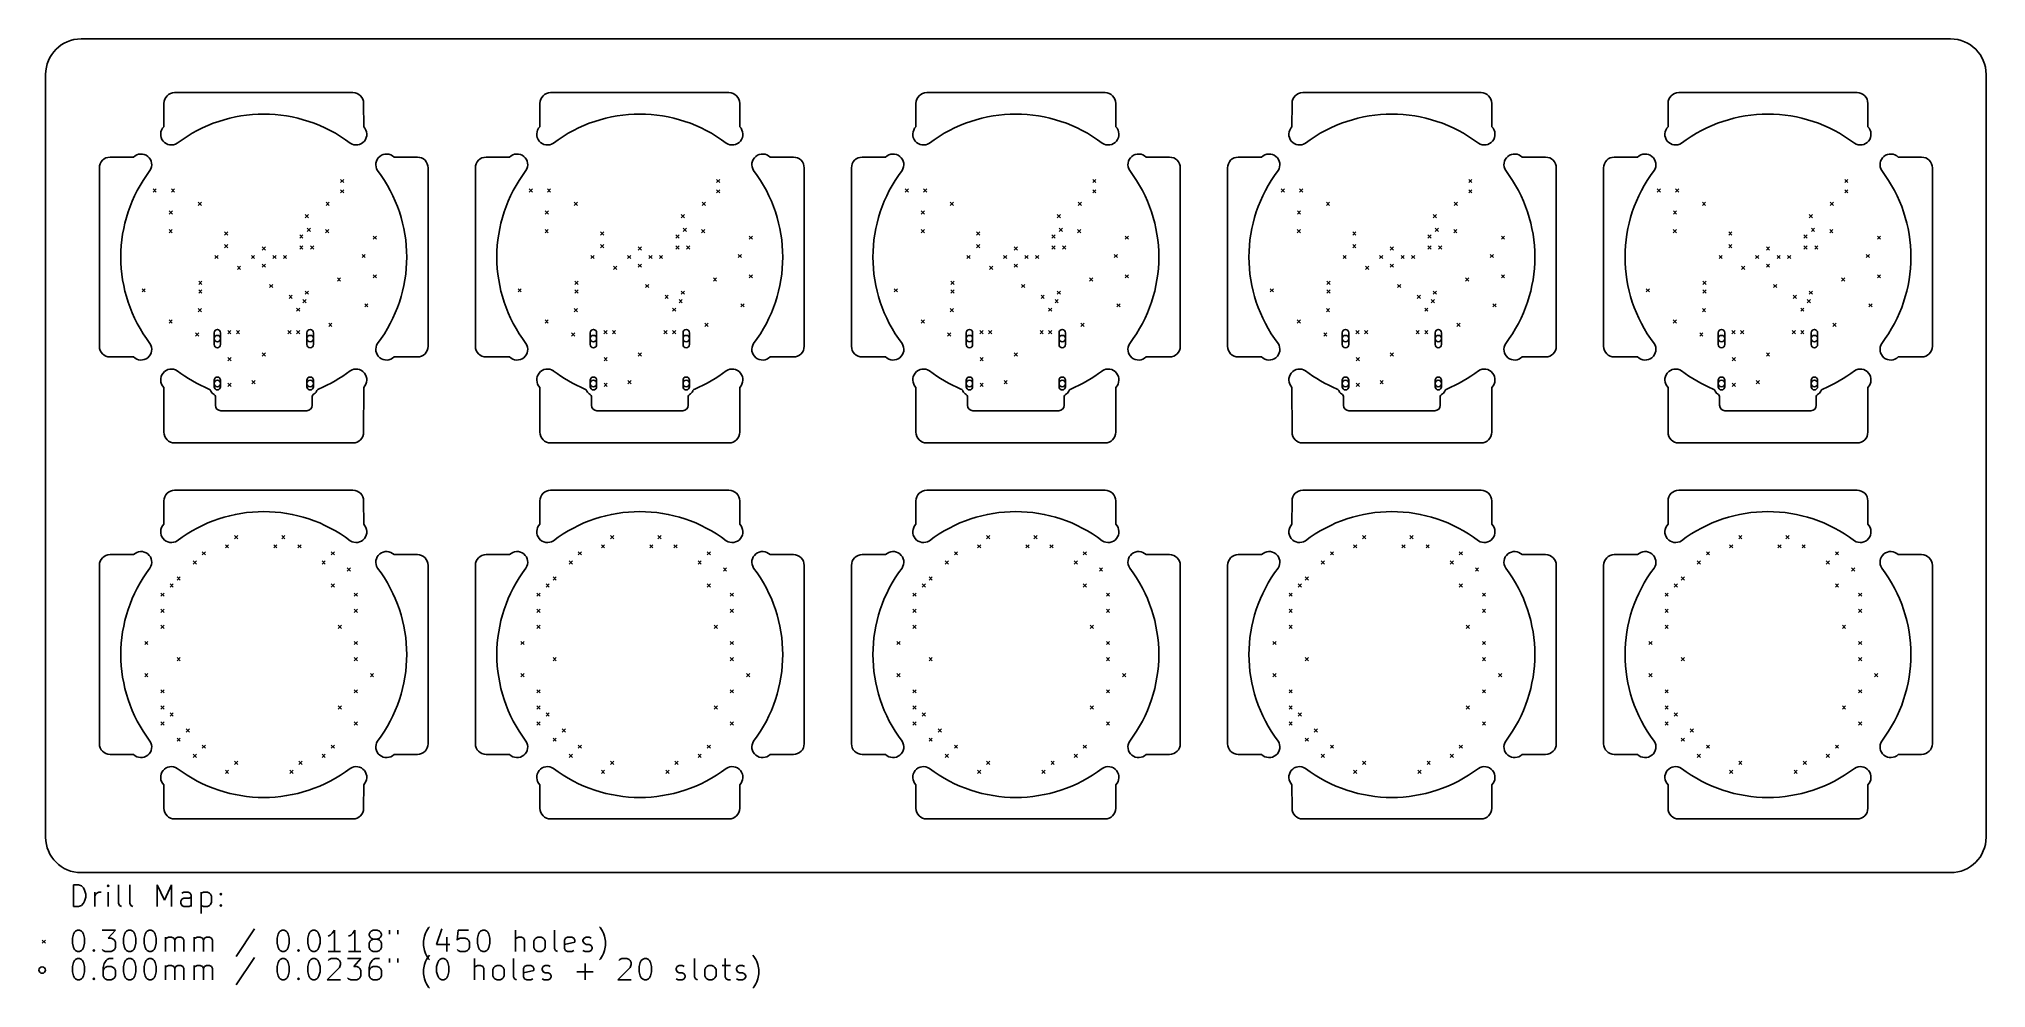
# Model space of a CAD drawing. Extents: x 19 to 200, y -108 to -20.
import ezdxf

# ---------------------------------------------------------------- set-up
doc = ezdxf.new("R2010")
doc.units = 0
doc.layers.add('BLACK', color=7, linetype='CONTINUOUS')

msp = doc.modelspace()

# ---------------------------------------------------------------- linework, layer by layer
at = {"layer": 'BLACK', "linetype": 'CONTINUOUS'}
for p, q in [((197, -19.7), (23, -19.7)), ((19.7, -23), (19.7, -94)), ((200.3, -94), (200.3, -23)), ((48.298, -24.7), (31.702, -24.7)), ((83.298, -24.7), (66.702, -24.7)), ((118.298, -24.7), (101.702, -24.7)), ((153.298, -24.7), (136.702, -24.7)), ((188.298, -24.7), (171.702, -24.7)), ((30.702, -25.7), (30.700429, -27.872002)), ((49.299571, -27.872002), (49.298, -25.7)), ((65.702, -25.7), (65.700429, -27.872002)), ((84.299571, -27.872002), (84.298, -25.7)), ((100.702, -25.7), (100.700429, -27.872002)), ((119.299571, -27.872002), (119.298, -25.7)), ((135.702, -25.7), (135.700429, -27.872002)), ((154.299571, -27.872002), (154.298, -25.7)), ((170.702, -25.7), (170.700429, -27.872002)), ((189.299571, -27.872002), (189.298, -25.7)), ((27.872002, -30.700429), (25.7, -30.702)), ((54.3, -30.702), (52.127998, -30.700429)), ((62.872002, -30.700429), (60.7, -30.702)), ((89.3, -30.702), (87.127998, -30.700429)), ((97.872002, -30.700429), (95.7, -30.702)), ((124.3, -30.702), (122.127998, -30.700429)), ((132.872002, -30.700429), (130.7, -30.702)), ((159.3, -30.702), (157.127998, -30.700429)), ((167.872002, -30.700429), (165.7, -30.702)), ((194.3, -30.702), (192.127998, -30.700429)), ((24.7, -31.702), (24.7, -48.298)), ((55.3, -48.298), (55.3, -31.702)), ((59.7, -31.702), (59.7, -48.298)), ((90.3, -48.298), (90.3, -31.702)), ((94.7, -31.702), (94.7, -48.298)), ((125.3, -48.298), (125.3, -31.702)), ((129.7, -31.702), (129.7, -48.298)), ((160.3, -48.298), (160.3, -31.702)), ((164.7, -31.702), (164.7, -48.298)), ((195.3, -48.298), (195.3, -31.702)), ((29.7, -33.65), (30, -33.95)), ((30, -33.65), (29.7, -33.95)), ((31.4, -33.65), (31.7, -33.95)), ((31.7, -33.65), (31.4, -33.95)), ((47.15, -32.77), (47.45, -33.07)), ((47.45, -32.77), (47.15, -33.07)), ((47.15, -33.73), (47.45, -34.03)), ((47.45, -33.73), (47.15, -34.03)), ((64.7, -33.65), (65, -33.95)), ((65, -33.65), (64.7, -33.95)), ((66.4, -33.65), (66.7, -33.95)), ((66.7, -33.65), (66.4, -33.95)), ((82.15, -32.77), (82.45, -33.07)), ((82.45, -32.77), (82.15, -33.07)), ((82.15, -33.73), (82.45, -34.03)), ((82.45, -33.73), (82.15, -34.03)), ((99.7, -33.65), (100, -33.95)), ((100, -33.65), (99.7, -33.95)), ((101.4, -33.65), (101.7, -33.95)), ((101.7, -33.65), (101.4, -33.95)), ((117.15, -32.77), (117.45, -33.07)), ((117.45, -32.77), (117.15, -33.07)), ((117.15, -33.73), (117.45, -34.03)), ((117.45, -33.73), (117.15, -34.03)), ((134.7, -33.65), (135, -33.95)), ((135, -33.65), (134.7, -33.95)), ((136.4, -33.65), (136.7, -33.95)), ((136.7, -33.65), (136.4, -33.95)), ((152.15, -32.77), (152.45, -33.07)), ((152.45, -32.77), (152.15, -33.07)), ((152.15, -33.73), (152.45, -34.03)), ((152.45, -33.73), (152.15, -34.03)), ((169.7, -33.65), (170, -33.95)), ((170, -33.65), (169.7, -33.95)), ((171.4, -33.65), (171.7, -33.95)), ((171.7, -33.65), (171.4, -33.95)), ((187.15, -32.77), (187.45, -33.07)), ((187.45, -32.77), (187.15, -33.07)), ((187.15, -33.73), (187.45, -34.03)), ((187.45, -33.73), (187.15, -34.03)), ((31.2, -35.7), (31.5, -36)), ((31.5, -35.7), (31.2, -36)), ((33.9, -34.9), (34.2, -35.2)), ((34.2, -34.9), (33.9, -35.2)), ((43.85, -36.05), (44.15, -36.35)), ((44.15, -36.05), (43.85, -36.35)), ((45.8, -34.9), (46.1, -35.2)), ((46.1, -34.9), (45.8, -35.2)), ((66.2, -35.7), (66.5, -36)), ((66.5, -35.7), (66.2, -36)), ((68.9, -34.9), (69.2, -35.2)), ((69.2, -34.9), (68.9, -35.2)), ((78.85, -36.05), (79.15, -36.35)), ((79.15, -36.05), (78.85, -36.35)), ((80.8, -34.9), (81.1, -35.2)), ((81.1, -34.9), (80.8, -35.2)), ((101.2, -35.7), (101.5, -36)), ((101.5, -35.7), (101.2, -36)), ((103.9, -34.9), (104.2, -35.2)), ((104.2, -34.9), (103.9, -35.2)), ((113.85, -36.05), (114.15, -36.35)), ((114.15, -36.05), (113.85, -36.35)), ((115.8, -34.9), (116.1, -35.2)), ((116.1, -34.9), (115.8, -35.2)), ((136.2, -35.7), (136.5, -36)), ((136.5, -35.7), (136.2, -36)), ((138.9, -34.9), (139.2, -35.2)), ((139.2, -34.9), (138.9, -35.2)), ((148.85, -36.05), (149.15, -36.35)), ((149.15, -36.05), (148.85, -36.35)), ((150.8, -34.9), (151.1, -35.2)), ((151.1, -34.9), (150.8, -35.2)), ((171.2, -35.7), (171.5, -36)), ((171.5, -35.7), (171.2, -36)), ((173.9, -34.9), (174.2, -35.2)), ((174.2, -34.9), (173.9, -35.2)), ((183.85, -36.05), (184.15, -36.35)), ((184.15, -36.05), (183.85, -36.35)), ((185.8, -34.9), (186.1, -35.2)), ((186.1, -34.9), (185.8, -35.2)), ((31.185, -37.45), (31.485, -37.75)), ((31.485, -37.45), (31.185, -37.75)), ((36.35, -37.65), (36.65, -37.95)), ((36.65, -37.65), (36.35, -37.95)), ((43.35, -37.94), (43.65, -38.24)), ((43.65, -37.94), (43.35, -38.24)), ((44.04, -37.31), (44.34, -37.61)), ((44.34, -37.31), (44.04, -37.61)), ((45.75, -37.45), (46.05, -37.75)), ((46.05, -37.45), (45.75, -37.75)), ((50.185, -38.05), (50.485, -38.35)), ((50.485, -38.05), (50.185, -38.35)), ((66.185, -37.45), (66.485, -37.75)), ((66.485, -37.45), (66.185, -37.75)), ((71.35, -37.65), (71.65, -37.95)), ((71.65, -37.65), (71.35, -37.95)), ((78.35, -37.94), (78.65, -38.24)), ((78.65, -37.94), (78.35, -38.24)), ((79.04, -37.31), (79.34, -37.61)), ((79.34, -37.31), (79.04, -37.61)), ((80.75, -37.45), (81.05, -37.75)), ((81.05, -37.45), (80.75, -37.75)), ((85.185, -38.05), (85.485, -38.35)), ((85.485, -38.05), (85.185, -38.35)), ((101.185, -37.45), (101.485, -37.75)), ((101.485, -37.45), (101.185, -37.75)), ((106.35, -37.65), (106.65, -37.95)), ((106.65, -37.65), (106.35, -37.95)), ((113.35, -37.94), (113.65, -38.24)), ((113.65, -37.94), (113.35, -38.24)), ((114.04, -37.31), (114.34, -37.61)), ((114.34, -37.31), (114.04, -37.61)), ((115.75, -37.45), (116.05, -37.75)), ((116.05, -37.45), (115.75, -37.75)), ((120.185, -38.05), (120.485, -38.35)), ((120.485, -38.05), (120.185, -38.35)), ((136.185, -37.45), (136.485, -37.75)), ((136.485, -37.45), (136.185, -37.75)), ((141.35, -37.65), (141.65, -37.95)), ((141.65, -37.65), (141.35, -37.95)), ((148.35, -37.94), (148.65, -38.24)), ((148.65, -37.94), (148.35, -38.24)), ((149.04, -37.31), (149.34, -37.61)), ((149.34, -37.31), (149.04, -37.61)), ((150.75, -37.45), (151.05, -37.75)), ((151.05, -37.45), (150.75, -37.75)), ((155.185, -38.05), (155.485, -38.35)), ((155.485, -38.05), (155.185, -38.35)), ((171.185, -37.45), (171.485, -37.75)), ((171.485, -37.45), (171.185, -37.75)), ((176.35, -37.65), (176.65, -37.95)), ((176.65, -37.65), (176.35, -37.95)), ((183.35, -37.94), (183.65, -38.24)), ((183.65, -37.94), (183.35, -38.24)), ((184.04, -37.31), (184.34, -37.61)), ((184.34, -37.31), (184.04, -37.61)), ((185.75, -37.45), (186.05, -37.75)), ((186.05, -37.45), (185.75, -37.75)), ((190.185, -38.05), (190.485, -38.35)), ((190.485, -38.05), (190.185, -38.35)), ((35.45, -39.85), (35.75, -40.15)), ((35.75, -39.85), (35.45, -40.15)), ((36.35, -38.83), (36.65, -39.13)), ((36.65, -38.83), (36.35, -39.13)), ((38.85, -39.85), (39.15, -40.15)), ((39.15, -39.85), (38.85, -40.15)), ((39.85, -39.05), (40.15, -39.35)), ((40.15, -39.05), (39.85, -39.35)), ((40.85, -39.85), (41.15, -40.15)), ((41.15, -39.85), (40.85, -40.15)), ((41.825, -39.85), (42.125, -40.15)), ((42.125, -39.85), (41.825, -40.15)), ((43.35, -38.96), (43.65, -39.26)), ((43.65, -38.96), (43.35, -39.26)), ((44.35, -38.96), (44.65, -39.26)), ((44.65, -38.96), (44.35, -39.26)), ((49.15, -39.75), (49.45, -40.05)), ((49.45, -39.75), (49.15, -40.05)), ((70.45, -39.85), (70.75, -40.15)), ((70.75, -39.85), (70.45, -40.15)), ((71.35, -38.83), (71.65, -39.13)), ((71.65, -38.83), (71.35, -39.13)), ((73.85, -39.85), (74.15, -40.15)), ((74.15, -39.85), (73.85, -40.15)), ((74.85, -39.05), (75.15, -39.35)), ((75.15, -39.05), (74.85, -39.35)), ((75.85, -39.85), (76.15, -40.15)), ((76.15, -39.85), (75.85, -40.15)), ((76.825, -39.85), (77.125, -40.15)), ((77.125, -39.85), (76.825, -40.15)), ((78.35, -38.96), (78.65, -39.26)), ((78.65, -38.96), (78.35, -39.26)), ((79.35, -38.96), (79.65, -39.26)), ((79.65, -38.96), (79.35, -39.26)), ((84.15, -39.75), (84.45, -40.05)), ((84.45, -39.75), (84.15, -40.05)), ((105.45, -39.85), (105.75, -40.15)), ((105.75, -39.85), (105.45, -40.15)), ((106.35, -38.83), (106.65, -39.13)), ((106.65, -38.83), (106.35, -39.13)), ((108.85, -39.85), (109.15, -40.15)), ((109.15, -39.85), (108.85, -40.15)), ((109.85, -39.05), (110.15, -39.35)), ((110.15, -39.05), (109.85, -39.35)), ((110.85, -39.85), (111.15, -40.15)), ((111.15, -39.85), (110.85, -40.15)), ((111.825, -39.85), (112.125, -40.15)), ((112.125, -39.85), (111.825, -40.15)), ((113.35, -38.96), (113.65, -39.26)), ((113.65, -38.96), (113.35, -39.26)), ((114.35, -38.96), (114.65, -39.26)), ((114.65, -38.96), (114.35, -39.26)), ((119.15, -39.75), (119.45, -40.05)), ((119.45, -39.75), (119.15, -40.05)), ((140.45, -39.85), (140.75, -40.15)), ((140.75, -39.85), (140.45, -40.15)), ((141.35, -38.83), (141.65, -39.13)), ((141.65, -38.83), (141.35, -39.13)), ((143.85, -39.85), (144.15, -40.15)), ((144.15, -39.85), (143.85, -40.15)), ((144.85, -39.05), (145.15, -39.35)), ((145.15, -39.05), (144.85, -39.35)), ((145.85, -39.85), (146.15, -40.15)), ((146.15, -39.85), (145.85, -40.15)), ((146.825, -39.85), (147.125, -40.15)), ((147.125, -39.85), (146.825, -40.15)), ((148.35, -38.96), (148.65, -39.26)), ((148.65, -38.96), (148.35, -39.26)), ((149.35, -38.96), (149.65, -39.26)), ((149.65, -38.96), (149.35, -39.26)), ((154.15, -39.75), (154.45, -40.05)), ((154.45, -39.75), (154.15, -40.05)), ((175.45, -39.85), (175.75, -40.15)), ((175.75, -39.85), (175.45, -40.15)), ((176.35, -38.83), (176.65, -39.13)), ((176.65, -38.83), (176.35, -39.13)), ((178.85, -39.85), (179.15, -40.15)), ((179.15, -39.85), (178.85, -40.15)), ((179.85, -39.05), (180.15, -39.35)), ((180.15, -39.05), (179.85, -39.35)), ((180.85, -39.85), (181.15, -40.15)), ((181.15, -39.85), (180.85, -40.15)), ((181.825, -39.85), (182.125, -40.15)), ((182.125, -39.85), (181.825, -40.15)), ((183.35, -38.96), (183.65, -39.26)), ((183.65, -38.96), (183.35, -39.26)), ((184.35, -38.96), (184.65, -39.26)), ((184.65, -38.96), (184.35, -39.26)), ((189.15, -39.75), (189.45, -40.05)), ((189.45, -39.75), (189.15, -40.05)), ((37.55, -40.85), (37.85, -41.15)), ((37.85, -40.85), (37.55, -41.15)), ((39.85, -40.65), (40.15, -40.95)), ((40.15, -40.65), (39.85, -40.95)), ((50.185, -41.65), (50.485, -41.95)), ((50.485, -41.65), (50.185, -41.95)), ((72.55, -40.85), (72.85, -41.15)), ((72.85, -40.85), (72.55, -41.15)), ((74.85, -40.65), (75.15, -40.95)), ((75.15, -40.65), (74.85, -40.95)), ((85.185, -41.65), (85.485, -41.95)), ((85.485, -41.65), (85.185, -41.95)), ((107.55, -40.85), (107.85, -41.15)), ((107.85, -40.85), (107.55, -41.15)), ((109.85, -40.65), (110.15, -40.95)), ((110.15, -40.65), (109.85, -40.95)), ((120.185, -41.65), (120.485, -41.95)), ((120.485, -41.65), (120.185, -41.95)), ((142.55, -40.85), (142.85, -41.15)), ((142.85, -40.85), (142.55, -41.15)), ((144.85, -40.65), (145.15, -40.95)), ((145.15, -40.65), (144.85, -40.95)), ((155.185, -41.65), (155.485, -41.95)), ((155.485, -41.65), (155.185, -41.95)), ((177.55, -40.85), (177.85, -41.15)), ((177.85, -40.85), (177.55, -41.15)), ((179.85, -40.65), (180.15, -40.95)), ((180.15, -40.65), (179.85, -40.95)), ((190.185, -41.65), (190.485, -41.95)), ((190.485, -41.65), (190.185, -41.95)), ((28.67, -42.95), (28.97, -43.25)), ((28.97, -42.95), (28.67, -43.25)), ((33.95, -42.25), (34.25, -42.55)), ((34.25, -42.25), (33.95, -42.55)), ((33.95, -43.05), (34.25, -43.35)), ((34.25, -43.05), (33.95, -43.35)), ((40.53, -42.55), (40.83, -42.85)), ((40.83, -42.55), (40.53, -42.85)), ((43.85, -43.168199), (44.15, -43.468199)), ((44.15, -43.168199), (43.85, -43.468199)), ((46.85, -41.95), (47.15, -42.25)), ((47.15, -41.95), (46.85, -42.25)), ((63.67, -42.95), (63.97, -43.25)), ((63.97, -42.95), (63.67, -43.25)), ((68.95, -42.25), (69.25, -42.55)), ((69.25, -42.25), (68.95, -42.55)), ((68.95, -43.05), (69.25, -43.35)), ((69.25, -43.05), (68.95, -43.35)), ((75.53, -42.55), (75.83, -42.85)), ((75.83, -42.55), (75.53, -42.85)), ((78.85, -43.168199), (79.15, -43.468199)), ((79.15, -43.168199), (78.85, -43.468199)), ((81.85, -41.95), (82.15, -42.25)), ((82.15, -41.95), (81.85, -42.25)), ((98.67, -42.95), (98.97, -43.25)), ((98.97, -42.95), (98.67, -43.25)), ((103.95, -42.25), (104.25, -42.55)), ((104.25, -42.25), (103.95, -42.55)), ((103.95, -43.05), (104.25, -43.35)), ((104.25, -43.05), (103.95, -43.35)), ((110.53, -42.55), (110.83, -42.85)), ((110.83, -42.55), (110.53, -42.85)), ((113.85, -43.168199), (114.15, -43.468199)), ((114.15, -43.168199), (113.85, -43.468199)), ((116.85, -41.95), (117.15, -42.25)), ((117.15, -41.95), (116.85, -42.25)), ((133.67, -42.95), (133.97, -43.25)), ((133.97, -42.95), (133.67, -43.25)), ((138.95, -42.25), (139.25, -42.55)), ((139.25, -42.25), (138.95, -42.55)), ((138.95, -43.05), (139.25, -43.35)), ((139.25, -43.05), (138.95, -43.35)), ((145.53, -42.55), (145.83, -42.85)), ((145.83, -42.55), (145.53, -42.85)), ((148.85, -43.168199), (149.15, -43.468199)), ((149.15, -43.168199), (148.85, -43.468199)), ((151.85, -41.95), (152.15, -42.25)), ((152.15, -41.95), (151.85, -42.25)), ((168.67, -42.95), (168.97, -43.25)), ((168.97, -42.95), (168.67, -43.25)), ((173.95, -42.25), (174.25, -42.55)), ((174.25, -42.25), (173.95, -42.55)), ((173.95, -43.05), (174.25, -43.35)), ((174.25, -43.05), (173.95, -43.35)), ((180.53, -42.55), (180.83, -42.85)), ((180.83, -42.55), (180.53, -42.85)), ((183.85, -43.168199), (184.15, -43.468199)), ((184.15, -43.168199), (183.85, -43.468199)), ((186.85, -41.95), (187.15, -42.25)), ((187.15, -41.95), (186.85, -42.25)), ((33.9, -44.8), (34.2, -45.1)), ((34.2, -44.8), (33.9, -45.1)), ((42.35, -43.55), (42.65, -43.85)), ((42.65, -43.55), (42.35, -43.85)), ((43.05, -44.75), (43.35, -45.05)), ((43.35, -44.75), (43.05, -45.05)), ((43.65, -43.95), (43.95, -44.25)), ((43.95, -43.95), (43.65, -44.25)), ((49.4, -44.35), (49.7, -44.65)), ((49.7, -44.35), (49.4, -44.65)), ((68.9, -44.8), (69.2, -45.1)), ((69.2, -44.8), (68.9, -45.1)), ((77.35, -43.55), (77.65, -43.85)), ((77.65, -43.55), (77.35, -43.85)), ((78.05, -44.75), (78.35, -45.05)), ((78.35, -44.75), (78.05, -45.05)), ((78.65, -43.95), (78.95, -44.25)), ((78.95, -43.95), (78.65, -44.25)), ((84.4, -44.35), (84.7, -44.65)), ((84.7, -44.35), (84.4, -44.65)), ((103.9, -44.8), (104.2, -45.1)), ((104.2, -44.8), (103.9, -45.1)), ((112.35, -43.55), (112.65, -43.85)), ((112.65, -43.55), (112.35, -43.85)), ((113.05, -44.75), (113.35, -45.05)), ((113.35, -44.75), (113.05, -45.05)), ((113.65, -43.95), (113.95, -44.25)), ((113.95, -43.95), (113.65, -44.25)), ((119.4, -44.35), (119.7, -44.65)), ((119.7, -44.35), (119.4, -44.65)), ((138.9, -44.8), (139.2, -45.1)), ((139.2, -44.8), (138.9, -45.1)), ((147.35, -43.55), (147.65, -43.85)), ((147.65, -43.55), (147.35, -43.85)), ((148.05, -44.75), (148.35, -45.05)), ((148.35, -44.75), (148.05, -45.05)), ((148.65, -43.95), (148.95, -44.25)), ((148.95, -43.95), (148.65, -44.25)), ((154.4, -44.35), (154.7, -44.65)), ((154.7, -44.35), (154.4, -44.65)), ((173.9, -44.8), (174.2, -45.1)), ((174.2, -44.8), (173.9, -45.1)), ((182.35, -43.55), (182.65, -43.85)), ((182.65, -43.55), (182.35, -43.85)), ((183.05, -44.75), (183.35, -45.05)), ((183.35, -44.75), (183.05, -45.05)), ((183.65, -43.95), (183.95, -44.25)), ((183.95, -43.95), (183.65, -44.25)), ((189.4, -44.35), (189.7, -44.65)), ((189.7, -44.35), (189.4, -44.65)), ((31.185, -45.85), (31.485, -46.15)), ((31.485, -45.85), (31.185, -46.15)), ((33.65, -47.05), (33.95, -47.35)), ((33.95, -47.05), (33.65, -47.35)), ((35.38, -47.04), (35.38, -48.14)), ((35.98, -48.14), (35.98, -47.04)), ((36.65, -46.84), (36.95, -47.14)), ((36.95, -46.84), (36.65, -47.14)), ((37.45, -46.84), (37.75, -47.14)), ((37.75, -46.84), (37.45, -47.14)), ((42.25, -46.84), (42.55, -47.14)), ((42.55, -46.84), (42.25, -47.14)), ((43.05, -46.84), (43.35, -47.14)), ((43.35, -46.84), (43.05, -47.14)), ((44.02, -47.04), (44.02, -48.14)), ((44.62, -48.14), (44.62, -47.04)), ((46.05, -46.15), (46.35, -46.45)), ((46.35, -46.15), (46.05, -46.45)), ((66.185, -45.85), (66.485, -46.15)), ((66.485, -45.85), (66.185, -46.15)), ((68.65, -47.05), (68.95, -47.35)), ((68.95, -47.05), (68.65, -47.35)), ((70.38, -47.04), (70.38, -48.14)), ((70.98, -48.14), (70.98, -47.04)), ((71.65, -46.84), (71.95, -47.14)), ((71.95, -46.84), (71.65, -47.14)), ((72.45, -46.84), (72.75, -47.14)), ((72.75, -46.84), (72.45, -47.14)), ((77.25, -46.84), (77.55, -47.14)), ((77.55, -46.84), (77.25, -47.14)), ((78.05, -46.84), (78.35, -47.14)), ((78.35, -46.84), (78.05, -47.14)), ((79.02, -47.04), (79.02, -48.14)), ((79.62, -48.14), (79.62, -47.04)), ((81.05, -46.15), (81.35, -46.45)), ((81.35, -46.15), (81.05, -46.45)), ((101.185, -45.85), (101.485, -46.15)), ((101.485, -45.85), (101.185, -46.15)), ((103.65, -47.05), (103.95, -47.35)), ((103.95, -47.05), (103.65, -47.35)), ((105.38, -47.04), (105.38, -48.14)), ((105.98, -48.14), (105.98, -47.04)), ((106.65, -46.84), (106.95, -47.14)), ((106.95, -46.84), (106.65, -47.14)), ((107.45, -46.84), (107.75, -47.14)), ((107.75, -46.84), (107.45, -47.14)), ((112.25, -46.84), (112.55, -47.14)), ((112.55, -46.84), (112.25, -47.14)), ((113.05, -46.84), (113.35, -47.14)), ((113.35, -46.84), (113.05, -47.14)), ((114.02, -47.04), (114.02, -48.14)), ((114.62, -48.14), (114.62, -47.04)), ((116.05, -46.15), (116.35, -46.45)), ((116.35, -46.15), (116.05, -46.45)), ((136.185, -45.85), (136.485, -46.15)), ((136.485, -45.85), (136.185, -46.15)), ((138.65, -47.05), (138.95, -47.35)), ((138.95, -47.05), (138.65, -47.35)), ((140.38, -47.04), (140.38, -48.14)), ((140.98, -48.14), (140.98, -47.04)), ((141.65, -46.84), (141.95, -47.14)), ((141.95, -46.84), (141.65, -47.14)), ((142.45, -46.84), (142.75, -47.14)), ((142.75, -46.84), (142.45, -47.14)), ((147.25, -46.84), (147.55, -47.14)), ((147.55, -46.84), (147.25, -47.14)), ((148.05, -46.84), (148.35, -47.14)), ((148.35, -46.84), (148.05, -47.14)), ((149.02, -47.04), (149.02, -48.14)), ((149.62, -48.14), (149.62, -47.04)), ((151.05, -46.15), (151.35, -46.45)), ((151.35, -46.15), (151.05, -46.45)), ((171.185, -45.85), (171.485, -46.15)), ((171.485, -45.85), (171.185, -46.15)), ((173.65, -47.05), (173.95, -47.35)), ((173.95, -47.05), (173.65, -47.35)), ((175.38, -47.04), (175.38, -48.14)), ((175.98, -48.14), (175.98, -47.04)), ((176.65, -46.84), (176.95, -47.14)), ((176.95, -46.84), (176.65, -47.14)), ((177.45, -46.84), (177.75, -47.14)), ((177.75, -46.84), (177.45, -47.14)), ((182.25, -46.84), (182.55, -47.14)), ((182.55, -46.84), (182.25, -47.14)), ((183.05, -46.84), (183.35, -47.14)), ((183.35, -46.84), (183.05, -47.14)), ((184.02, -47.04), (184.02, -48.14)), ((184.62, -48.14), (184.62, -47.04)), ((186.05, -46.15), (186.35, -46.45)), ((186.35, -46.15), (186.05, -46.45)), ((39.85, -48.9125), (40.15, -49.2125)), ((40.15, -48.9125), (39.85, -49.2125)), ((74.85, -48.9125), (75.15, -49.2125)), ((75.15, -48.9125), (74.85, -49.2125)), ((109.85, -48.9125), (110.15, -49.2125)), ((110.15, -48.9125), (109.85, -49.2125)), ((144.85, -48.9125), (145.15, -49.2125)), ((145.15, -48.9125), (144.85, -49.2125)), ((179.85, -48.9125), (180.15, -49.2125)), ((180.15, -48.9125), (179.85, -49.2125)), ((25.7, -49.298), (27.872002, -49.299571)), ((36.67, -49.35), (36.97, -49.65)), ((36.97, -49.35), (36.67, -49.65)), ((52.127998, -49.299571), (54.3, -49.298)), ((60.7, -49.298), (62.872002, -49.299571)), ((71.67, -49.35), (71.97, -49.65)), ((71.97, -49.35), (71.67, -49.65)), ((87.127998, -49.299571), (89.3, -49.298)), ((95.7, -49.298), (97.872002, -49.299571)), ((106.67, -49.35), (106.97, -49.65)), ((106.97, -49.35), (106.67, -49.65)), ((122.127998, -49.299571), (124.3, -49.298)), ((130.7, -49.298), (132.872002, -49.299571)), ((141.67, -49.35), (141.97, -49.65)), ((141.97, -49.35), (141.67, -49.65)), ((157.127998, -49.299571), (159.3, -49.298)), ((165.7, -49.298), (167.872002, -49.299571)), ((176.67, -49.35), (176.97, -49.65)), ((176.97, -49.35), (176.67, -49.65)), ((192.127998, -49.299571), (194.3, -49.298)), ((30.700429, -52.127998), (30.702, -56.3)), ((35.38, -51.47), (35.38, -52.07)), ((35.98, -52.07), (35.98, -51.47)), ((36.67, -51.75), (36.97, -52.05)), ((36.97, -51.75), (36.67, -52.05)), ((38.9, -51.4875), (39.2, -51.7875)), ((39.2, -51.4875), (38.9, -51.7875)), ((44.02, -51.47), (44.02, -52.07)), ((44.62, -52.07), (44.62, -51.47)), ((49.298, -56.3), (49.299571, -52.127998)), ((65.700429, -52.127998), (65.702, -56.3)), ((70.38, -51.47), (70.38, -52.07)), ((70.98, -52.07), (70.98, -51.47)), ((71.67, -51.75), (71.97, -52.05)), ((71.97, -51.75), (71.67, -52.05)), ((73.9, -51.4875), (74.2, -51.7875)), ((74.2, -51.4875), (73.9, -51.7875)), ((79.02, -51.47), (79.02, -52.07)), ((79.62, -52.07), (79.62, -51.47)), ((84.298, -56.3), (84.299571, -52.127998)), ((100.700429, -52.127998), (100.702, -56.3)), ((105.38, -51.47), (105.38, -52.07)), ((105.98, -52.07), (105.98, -51.47)), ((106.67, -51.75), (106.97, -52.05)), ((106.97, -51.75), (106.67, -52.05)), ((108.9, -51.4875), (109.2, -51.7875)), ((109.2, -51.4875), (108.9, -51.7875)), ((114.02, -51.47), (114.02, -52.07)), ((114.62, -52.07), (114.62, -51.47)), ((119.298, -56.3), (119.299571, -52.127998)), ((135.700429, -52.127998), (135.702, -56.3)), ((140.38, -51.47), (140.38, -52.07)), ((140.98, -52.07), (140.98, -51.47)), ((141.67, -51.75), (141.97, -52.05)), ((141.97, -51.75), (141.67, -52.05)), ((143.9, -51.4875), (144.2, -51.7875)), ((144.2, -51.4875), (143.9, -51.7875)), ((149.02, -51.47), (149.02, -52.07)), ((149.62, -52.07), (149.62, -51.47)), ((154.298, -56.3), (154.299571, -52.127998)), ((170.700429, -52.127998), (170.702, -56.3)), ((175.38, -51.47), (175.38, -52.07)), ((175.98, -52.07), (175.98, -51.47)), ((176.67, -51.75), (176.97, -52.05)), ((176.97, -51.75), (176.67, -52.05)), ((178.9, -51.4875), (179.2, -51.7875)), ((179.2, -51.4875), (178.9, -51.7875)), ((184.02, -51.47), (184.02, -52.07)), ((184.62, -52.07), (184.62, -51.47)), ((189.298, -56.3), (189.299571, -52.127998)), ((35.5, -53.8), (35.5, -52.980978)), ((36, -54.3), (44, -54.3)), ((44.5, -52.980978), (44.5, -53.8)), ((70.5, -53.8), (70.5, -52.980978)), ((71, -54.3), (79, -54.3)), ((79.5, -52.980978), (79.5, -53.8)), ((105.5, -53.8), (105.5, -52.980978)), ((106, -54.3), (114, -54.3)), ((114.5, -52.980978), (114.5, -53.8)), ((140.5, -53.8), (140.5, -52.980978)), ((141, -54.3), (149, -54.3)), ((149.5, -52.980978), (149.5, -53.8)), ((175.5, -53.8), (175.5, -52.980978)), ((176, -54.3), (184, -54.3)), ((184.5, -52.980978), (184.5, -53.8)), ((31.702, -57.3), (48.298, -57.3)), ((66.702, -57.3), (83.298, -57.3)), ((101.702, -57.3), (118.298, -57.3)), ((136.702, -57.3), (153.298, -57.3)), ((171.702, -57.3), (188.298, -57.3)), ((30.702, -62.7), (30.700429, -64.872002)), ((48.298, -61.7), (31.702, -61.7)), ((49.299571, -64.872002), (49.298, -62.7)), ((65.702, -62.7), (65.700429, -64.872002)), ((83.298, -61.7), (66.702, -61.7)), ((84.299571, -64.872002), (84.298, -62.7)), ((100.702, -62.7), (100.700429, -64.872002)), ((118.298, -61.7), (101.702, -61.7)), ((119.299571, -64.872002), (119.298, -62.7)), ((135.702, -62.7), (135.700429, -64.872002)), ((153.298, -61.7), (136.702, -61.7)), ((154.299571, -64.872002), (154.298, -62.7)), ((170.702, -62.7), (170.700429, -64.872002)), ((188.298, -61.7), (171.702, -61.7)), ((189.299571, -64.872002), (189.298, -62.7)), ((36.425, -66.775), (36.725, -67.075)), ((36.725, -66.775), (36.425, -67.075)), ((37.275, -65.925), (37.575, -66.225)), ((37.575, -65.925), (37.275, -66.225)), ((40.925, -66.775), (41.225, -67.075)), ((41.225, -66.775), (40.925, -67.075)), ((41.675, -65.925), (41.975, -66.225)), ((41.975, -65.925), (41.675, -66.225)), ((43.175, -66.775), (43.475, -67.075)), ((43.475, -66.775), (43.175, -67.075)), ((71.425, -66.775), (71.725, -67.075)), ((71.725, -66.775), (71.425, -67.075)), ((72.275, -65.925), (72.575, -66.225)), ((72.575, -65.925), (72.275, -66.225)), ((75.925, -66.775), (76.225, -67.075)), ((76.225, -66.775), (75.925, -67.075)), ((76.675, -65.925), (76.975, -66.225)), ((76.975, -65.925), (76.675, -66.225)), ((78.175, -66.775), (78.475, -67.075)), ((78.475, -66.775), (78.175, -67.075)), ((106.425, -66.775), (106.725, -67.075)), ((106.725, -66.775), (106.425, -67.075)), ((107.275, -65.925), (107.575, -66.225)), ((107.575, -65.925), (107.275, -66.225)), ((110.925, -66.775), (111.225, -67.075)), ((111.225, -66.775), (110.925, -67.075)), ((111.675, -65.925), (111.975, -66.225)), ((111.975, -65.925), (111.675, -66.225)), ((113.175, -66.775), (113.475, -67.075)), ((113.475, -66.775), (113.175, -67.075)), ((141.425, -66.775), (141.725, -67.075)), ((141.725, -66.775), (141.425, -67.075)), ((142.275, -65.925), (142.575, -66.225)), ((142.575, -65.925), (142.275, -66.225)), ((145.925, -66.775), (146.225, -67.075)), ((146.225, -66.775), (145.925, -67.075)), ((146.675, -65.925), (146.975, -66.225)), ((146.975, -65.925), (146.675, -66.225)), ((148.175, -66.775), (148.475, -67.075)), ((148.475, -66.775), (148.175, -67.075)), ((176.425, -66.775), (176.725, -67.075)), ((176.725, -66.775), (176.425, -67.075)), ((177.275, -65.925), (177.575, -66.225)), ((177.575, -65.925), (177.275, -66.225)), ((180.925, -66.775), (181.225, -67.075)), ((181.225, -66.775), (180.925, -67.075)), ((181.675, -65.925), (181.975, -66.225)), ((181.975, -65.925), (181.675, -66.225)), ((183.175, -66.775), (183.475, -67.075)), ((183.475, -66.775), (183.175, -67.075)), ((24.7, -68.702), (24.7, -85.298)), ((27.872002, -67.700429), (25.7, -67.702)), ((33.425, -68.275), (33.725, -68.575)), ((33.725, -68.275), (33.425, -68.575)), ((34.275, -67.425), (34.575, -67.725)), ((34.575, -67.425), (34.275, -67.725)), ((45.425, -68.275), (45.725, -68.575)), ((45.725, -68.275), (45.425, -68.575)), ((46.275, -67.425), (46.575, -67.725)), ((46.575, -67.425), (46.275, -67.725)), ((54.3, -67.702), (52.127998, -67.700429)), ((55.3, -85.298), (55.3, -68.702)), ((59.7, -68.702), (59.7, -85.298)), ((62.872002, -67.700429), (60.7, -67.702)), ((68.425, -68.275), (68.725, -68.575)), ((68.725, -68.275), (68.425, -68.575)), ((69.275, -67.425), (69.575, -67.725)), ((69.575, -67.425), (69.275, -67.725)), ((80.425, -68.275), (80.725, -68.575)), ((80.725, -68.275), (80.425, -68.575)), ((81.275, -67.425), (81.575, -67.725)), ((81.575, -67.425), (81.275, -67.725)), ((89.3, -67.702), (87.127998, -67.700429)), ((90.3, -85.298), (90.3, -68.702)), ((94.7, -68.702), (94.7, -85.298)), ((97.872002, -67.700429), (95.7, -67.702)), ((103.425, -68.275), (103.725, -68.575)), ((103.725, -68.275), (103.425, -68.575)), ((104.275, -67.425), (104.575, -67.725)), ((104.575, -67.425), (104.275, -67.725)), ((115.425, -68.275), (115.725, -68.575)), ((115.725, -68.275), (115.425, -68.575)), ((116.275, -67.425), (116.575, -67.725)), ((116.575, -67.425), (116.275, -67.725)), ((124.3, -67.702), (122.127998, -67.700429)), ((125.3, -85.298), (125.3, -68.702)), ((129.7, -68.702), (129.7, -85.298)), ((132.872002, -67.700429), (130.7, -67.702)), ((138.425, -68.275), (138.725, -68.575)), ((138.725, -68.275), (138.425, -68.575)), ((139.275, -67.425), (139.575, -67.725)), ((139.575, -67.425), (139.275, -67.725)), ((150.425, -68.275), (150.725, -68.575)), ((150.725, -68.275), (150.425, -68.575)), ((151.275, -67.425), (151.575, -67.725)), ((151.575, -67.425), (151.275, -67.725)), ((159.3, -67.702), (157.127998, -67.700429)), ((160.3, -85.298), (160.3, -68.702)), ((164.7, -68.702), (164.7, -85.298)), ((167.872002, -67.700429), (165.7, -67.702)), ((173.425, -68.275), (173.725, -68.575)), ((173.725, -68.275), (173.425, -68.575)), ((174.275, -67.425), (174.575, -67.725)), ((174.575, -67.425), (174.275, -67.725)), ((185.425, -68.275), (185.725, -68.575)), ((185.725, -68.275), (185.425, -68.575)), ((186.275, -67.425), (186.575, -67.725)), ((186.575, -67.425), (186.275, -67.725)), ((194.3, -67.702), (192.127998, -67.700429)), ((195.3, -85.298), (195.3, -68.702)), ((31.275, -70.425), (31.575, -70.725)), ((31.575, -70.425), (31.275, -70.725)), ((31.925, -69.775), (32.225, -70.075)), ((32.225, -69.775), (31.925, -70.075)), ((46.275, -70.425), (46.575, -70.725)), ((46.575, -70.425), (46.275, -70.725)), ((47.775, -68.925), (48.075, -69.225)), ((48.075, -68.925), (47.775, -69.225)), ((66.275, -70.425), (66.575, -70.725)), ((66.575, -70.425), (66.275, -70.725)), ((66.925, -69.775), (67.225, -70.075)), ((67.225, -69.775), (66.925, -70.075)), ((81.275, -70.425), (81.575, -70.725)), ((81.575, -70.425), (81.275, -70.725)), ((82.775, -68.925), (83.075, -69.225)), ((83.075, -68.925), (82.775, -69.225)), ((101.275, -70.425), (101.575, -70.725)), ((101.575, -70.425), (101.275, -70.725)), ((101.925, -69.775), (102.225, -70.075)), ((102.225, -69.775), (101.925, -70.075)), ((116.275, -70.425), (116.575, -70.725)), ((116.575, -70.425), (116.275, -70.725)), ((117.775, -68.925), (118.075, -69.225)), ((118.075, -68.925), (117.775, -69.225)), ((136.275, -70.425), (136.575, -70.725)), ((136.575, -70.425), (136.275, -70.725)), ((136.925, -69.775), (137.225, -70.075)), ((137.225, -69.775), (136.925, -70.075)), ((151.275, -70.425), (151.575, -70.725)), ((151.575, -70.425), (151.275, -70.725)), ((152.775, -68.925), (153.075, -69.225)), ((153.075, -68.925), (152.775, -69.225)), ((171.275, -70.425), (171.575, -70.725)), ((171.575, -70.425), (171.275, -70.725)), ((171.925, -69.775), (172.225, -70.075)), ((172.225, -69.775), (171.925, -70.075)), ((186.275, -70.425), (186.575, -70.725)), ((186.575, -70.425), (186.275, -70.725)), ((187.775, -68.925), (188.075, -69.225)), ((188.075, -68.925), (187.775, -69.225)), ((30.425, -71.275), (30.725, -71.575)), ((30.725, -71.275), (30.425, -71.575)), ((48.425, -71.275), (48.725, -71.575)), ((48.725, -71.275), (48.425, -71.575)), ((65.425, -71.275), (65.725, -71.575)), ((65.725, -71.275), (65.425, -71.575)), ((83.425, -71.275), (83.725, -71.575)), ((83.725, -71.275), (83.425, -71.575)), ((100.425, -71.275), (100.725, -71.575)), ((100.725, -71.275), (100.425, -71.575)), ((118.425, -71.275), (118.725, -71.575)), ((118.725, -71.275), (118.425, -71.575)), ((135.425, -71.275), (135.725, -71.575)), ((135.725, -71.275), (135.425, -71.575)), ((153.425, -71.275), (153.725, -71.575)), ((153.725, -71.275), (153.425, -71.575)), ((170.425, -71.275), (170.725, -71.575)), ((170.725, -71.275), (170.425, -71.575)), ((188.425, -71.275), (188.725, -71.575)), ((188.725, -71.275), (188.425, -71.575)), ((30.425, -72.775), (30.725, -73.075)), ((30.725, -72.775), (30.425, -73.075)), ((30.425, -74.275), (30.725, -74.575)), ((30.725, -74.275), (30.425, -74.575)), ((46.925, -74.275), (47.225, -74.575)), ((47.225, -74.275), (46.925, -74.575)), ((48.425, -72.775), (48.725, -73.075)), ((48.725, -72.775), (48.425, -73.075)), ((65.425, -72.775), (65.725, -73.075)), ((65.725, -72.775), (65.425, -73.075)), ((65.425, -74.275), (65.725, -74.575)), ((65.725, -74.275), (65.425, -74.575)), ((81.925, -74.275), (82.225, -74.575)), ((82.225, -74.275), (81.925, -74.575)), ((83.425, -72.775), (83.725, -73.075)), ((83.725, -72.775), (83.425, -73.075)), ((100.425, -72.775), (100.725, -73.075)), ((100.725, -72.775), (100.425, -73.075)), ((100.425, -74.275), (100.725, -74.575)), ((100.725, -74.275), (100.425, -74.575)), ((116.925, -74.275), (117.225, -74.575)), ((117.225, -74.275), (116.925, -74.575)), ((118.425, -72.775), (118.725, -73.075)), ((118.725, -72.775), (118.425, -73.075)), ((135.425, -72.775), (135.725, -73.075)), ((135.725, -72.775), (135.425, -73.075)), ((135.425, -74.275), (135.725, -74.575)), ((135.725, -74.275), (135.425, -74.575)), ((151.925, -74.275), (152.225, -74.575)), ((152.225, -74.275), (151.925, -74.575)), ((153.425, -72.775), (153.725, -73.075)), ((153.725, -72.775), (153.425, -73.075)), ((170.425, -72.775), (170.725, -73.075)), ((170.725, -72.775), (170.425, -73.075)), ((170.425, -74.275), (170.725, -74.575)), ((170.725, -74.275), (170.425, -74.575)), ((186.925, -74.275), (187.225, -74.575)), ((187.225, -74.275), (186.925, -74.575)), ((188.425, -72.775), (188.725, -73.075)), ((188.725, -72.775), (188.425, -73.075)), ((28.925, -75.775), (29.225, -76.075)), ((29.225, -75.775), (28.925, -76.075)), ((48.425, -75.775), (48.725, -76.075)), ((48.725, -75.775), (48.425, -76.075)), ((63.925, -75.775), (64.225, -76.075)), ((64.225, -75.775), (63.925, -76.075)), ((83.425, -75.775), (83.725, -76.075)), ((83.725, -75.775), (83.425, -76.075)), ((98.925, -75.775), (99.225, -76.075)), ((99.225, -75.775), (98.925, -76.075)), ((118.425, -75.775), (118.725, -76.075)), ((118.725, -75.775), (118.425, -76.075)), ((133.925, -75.775), (134.225, -76.075)), ((134.225, -75.775), (133.925, -76.075)), ((153.425, -75.775), (153.725, -76.075)), ((153.725, -75.775), (153.425, -76.075)), ((168.925, -75.775), (169.225, -76.075)), ((169.225, -75.775), (168.925, -76.075)), ((188.425, -75.775), (188.725, -76.075)), ((188.725, -75.775), (188.425, -76.075)), ((31.925, -77.275), (32.225, -77.575)), ((32.225, -77.275), (31.925, -77.575)), ((48.425, -77.275), (48.725, -77.575)), ((48.725, -77.275), (48.425, -77.575)), ((66.925, -77.275), (67.225, -77.575)), ((67.225, -77.275), (66.925, -77.575)), ((83.425, -77.275), (83.725, -77.575)), ((83.725, -77.275), (83.425, -77.575)), ((101.925, -77.275), (102.225, -77.575)), ((102.225, -77.275), (101.925, -77.575)), ((118.425, -77.275), (118.725, -77.575)), ((118.725, -77.275), (118.425, -77.575)), ((136.925, -77.275), (137.225, -77.575)), ((137.225, -77.275), (136.925, -77.575)), ((153.425, -77.275), (153.725, -77.575)), ((153.725, -77.275), (153.425, -77.575)), ((171.925, -77.275), (172.225, -77.575)), ((172.225, -77.275), (171.925, -77.575)), ((188.425, -77.275), (188.725, -77.575)), ((188.725, -77.275), (188.425, -77.575)), ((28.925, -78.775), (29.225, -79.075)), ((29.225, -78.775), (28.925, -79.075)), ((49.925, -78.775), (50.225, -79.075)), ((50.225, -78.775), (49.925, -79.075)), ((63.925, -78.775), (64.225, -79.075)), ((64.225, -78.775), (63.925, -79.075)), ((84.925, -78.775), (85.225, -79.075)), ((85.225, -78.775), (84.925, -79.075)), ((98.925, -78.775), (99.225, -79.075)), ((99.225, -78.775), (98.925, -79.075)), ((119.925, -78.775), (120.225, -79.075)), ((120.225, -78.775), (119.925, -79.075)), ((133.925, -78.775), (134.225, -79.075)), ((134.225, -78.775), (133.925, -79.075)), ((154.925, -78.775), (155.225, -79.075)), ((155.225, -78.775), (154.925, -79.075)), ((168.925, -78.775), (169.225, -79.075)), ((169.225, -78.775), (168.925, -79.075)), ((189.925, -78.775), (190.225, -79.075)), ((190.225, -78.775), (189.925, -79.075)), ((30.425, -80.275), (30.725, -80.575)), ((30.725, -80.275), (30.425, -80.575)), ((48.425, -80.275), (48.725, -80.575)), ((48.725, -80.275), (48.425, -80.575)), ((65.425, -80.275), (65.725, -80.575)), ((65.725, -80.275), (65.425, -80.575)), ((83.425, -80.275), (83.725, -80.575)), ((83.725, -80.275), (83.425, -80.575)), ((100.425, -80.275), (100.725, -80.575)), ((100.725, -80.275), (100.425, -80.575)), ((118.425, -80.275), (118.725, -80.575)), ((118.725, -80.275), (118.425, -80.575)), ((135.425, -80.275), (135.725, -80.575)), ((135.725, -80.275), (135.425, -80.575)), ((153.425, -80.275), (153.725, -80.575)), ((153.725, -80.275), (153.425, -80.575)), ((170.425, -80.275), (170.725, -80.575)), ((170.725, -80.275), (170.425, -80.575)), ((188.425, -80.275), (188.725, -80.575)), ((188.725, -80.275), (188.425, -80.575)), ((30.425, -81.775), (30.725, -82.075)), ((30.725, -81.775), (30.425, -82.075)), ((30.425, -83.275), (30.725, -83.575)), ((30.725, -83.275), (30.425, -83.575)), ((31.275, -82.425), (31.575, -82.725)), ((31.575, -82.425), (31.275, -82.725)), ((46.925, -81.775), (47.225, -82.075)), ((47.225, -81.775), (46.925, -82.075)), ((48.425, -83.275), (48.725, -83.575)), ((48.725, -83.275), (48.425, -83.575)), ((65.425, -81.775), (65.725, -82.075)), ((65.725, -81.775), (65.425, -82.075)), ((65.425, -83.275), (65.725, -83.575)), ((65.725, -83.275), (65.425, -83.575)), ((66.275, -82.425), (66.575, -82.725)), ((66.575, -82.425), (66.275, -82.725)), ((81.925, -81.775), (82.225, -82.075)), ((82.225, -81.775), (81.925, -82.075)), ((83.425, -83.275), (83.725, -83.575)), ((83.725, -83.275), (83.425, -83.575)), ((100.425, -81.775), (100.725, -82.075)), ((100.725, -81.775), (100.425, -82.075)), ((100.425, -83.275), (100.725, -83.575)), ((100.725, -83.275), (100.425, -83.575)), ((101.275, -82.425), (101.575, -82.725)), ((101.575, -82.425), (101.275, -82.725)), ((116.925, -81.775), (117.225, -82.075)), ((117.225, -81.775), (116.925, -82.075)), ((118.425, -83.275), (118.725, -83.575)), ((118.725, -83.275), (118.425, -83.575)), ((135.425, -81.775), (135.725, -82.075)), ((135.725, -81.775), (135.425, -82.075)), ((135.425, -83.275), (135.725, -83.575)), ((135.725, -83.275), (135.425, -83.575)), ((136.275, -82.425), (136.575, -82.725)), ((136.575, -82.425), (136.275, -82.725)), ((151.925, -81.775), (152.225, -82.075)), ((152.225, -81.775), (151.925, -82.075)), ((153.425, -83.275), (153.725, -83.575)), ((153.725, -83.275), (153.425, -83.575)), ((170.425, -81.775), (170.725, -82.075)), ((170.725, -81.775), (170.425, -82.075)), ((170.425, -83.275), (170.725, -83.575)), ((170.725, -83.275), (170.425, -83.575)), ((171.275, -82.425), (171.575, -82.725)), ((171.575, -82.425), (171.275, -82.725)), ((186.925, -81.775), (187.225, -82.075)), ((187.225, -81.775), (186.925, -82.075)), ((188.425, -83.275), (188.725, -83.575)), ((188.725, -83.275), (188.425, -83.575)), ((31.925, -84.775), (32.225, -85.075)), ((32.225, -84.775), (31.925, -85.075)), ((32.775, -83.925), (33.075, -84.225)), ((33.075, -83.925), (32.775, -84.225)), ((66.925, -84.775), (67.225, -85.075)), ((67.225, -84.775), (66.925, -85.075)), ((67.775, -83.925), (68.075, -84.225)), ((68.075, -83.925), (67.775, -84.225)), ((101.925, -84.775), (102.225, -85.075)), ((102.225, -84.775), (101.925, -85.075)), ((102.775, -83.925), (103.075, -84.225)), ((103.075, -83.925), (102.775, -84.225)), ((136.925, -84.775), (137.225, -85.075)), ((137.225, -84.775), (136.925, -85.075)), ((137.775, -83.925), (138.075, -84.225)), ((138.075, -83.925), (137.775, -84.225)), ((171.925, -84.775), (172.225, -85.075)), ((172.225, -84.775), (171.925, -85.075)), ((172.775, -83.925), (173.075, -84.225)), ((173.075, -83.925), (172.775, -84.225)), ((25.7, -86.298), (27.872002, -86.299571)), ((33.425, -86.275), (33.725, -86.575)), ((33.725, -86.275), (33.425, -86.575)), ((34.275, -85.425), (34.575, -85.725)), ((34.575, -85.425), (34.275, -85.725)), ((37.275, -86.925), (37.575, -87.225)), ((37.575, -86.925), (37.275, -87.225)), ((43.275, -86.925), (43.575, -87.225)), ((43.575, -86.925), (43.275, -87.225)), ((45.425, -86.275), (45.725, -86.575)), ((45.725, -86.275), (45.425, -86.575)), ((46.275, -85.425), (46.575, -85.725)), ((46.575, -85.425), (46.275, -85.725)), ((52.127998, -86.299571), (54.3, -86.298)), ((60.7, -86.298), (62.872002, -86.299571)), ((68.425, -86.275), (68.725, -86.575)), ((68.725, -86.275), (68.425, -86.575)), ((69.275, -85.425), (69.575, -85.725)), ((69.575, -85.425), (69.275, -85.725)), ((72.275, -86.925), (72.575, -87.225)), ((72.575, -86.925), (72.275, -87.225)), ((78.275, -86.925), (78.575, -87.225)), ((78.575, -86.925), (78.275, -87.225)), ((80.425, -86.275), (80.725, -86.575)), ((80.725, -86.275), (80.425, -86.575)), ((81.275, -85.425), (81.575, -85.725)), ((81.575, -85.425), (81.275, -85.725)), ((87.127998, -86.299571), (89.3, -86.298)), ((95.7, -86.298), (97.872002, -86.299571)), ((103.425, -86.275), (103.725, -86.575)), ((103.725, -86.275), (103.425, -86.575)), ((104.275, -85.425), (104.575, -85.725)), ((104.575, -85.425), (104.275, -85.725)), ((107.275, -86.925), (107.575, -87.225)), ((107.575, -86.925), (107.275, -87.225)), ((113.275, -86.925), (113.575, -87.225)), ((113.575, -86.925), (113.275, -87.225)), ((115.425, -86.275), (115.725, -86.575)), ((115.725, -86.275), (115.425, -86.575)), ((116.275, -85.425), (116.575, -85.725)), ((116.575, -85.425), (116.275, -85.725)), ((122.127998, -86.299571), (124.3, -86.298)), ((130.7, -86.298), (132.872002, -86.299571)), ((138.425, -86.275), (138.725, -86.575)), ((138.725, -86.275), (138.425, -86.575)), ((139.275, -85.425), (139.575, -85.725)), ((139.575, -85.425), (139.275, -85.725)), ((142.275, -86.925), (142.575, -87.225)), ((142.575, -86.925), (142.275, -87.225)), ((148.275, -86.925), (148.575, -87.225)), ((148.575, -86.925), (148.275, -87.225)), ((150.425, -86.275), (150.725, -86.575)), ((150.725, -86.275), (150.425, -86.575)), ((151.275, -85.425), (151.575, -85.725)), ((151.575, -85.425), (151.275, -85.725)), ((157.127998, -86.299571), (159.3, -86.298)), ((165.7, -86.298), (167.872002, -86.299571)), ((173.425, -86.275), (173.725, -86.575)), ((173.725, -86.275), (173.425, -86.575)), ((174.275, -85.425), (174.575, -85.725)), ((174.575, -85.425), (174.275, -85.725)), ((177.275, -86.925), (177.575, -87.225)), ((177.575, -86.925), (177.275, -87.225)), ((183.275, -86.925), (183.575, -87.225)), ((183.575, -86.925), (183.275, -87.225)), ((185.425, -86.275), (185.725, -86.575)), ((185.725, -86.275), (185.425, -86.575)), ((186.275, -85.425), (186.575, -85.725)), ((186.575, -85.425), (186.275, -85.725)), ((192.127998, -86.299571), (194.3, -86.298)), ((36.425, -87.775), (36.725, -88.075)), ((36.725, -87.775), (36.425, -88.075)), ((42.425, -87.775), (42.725, -88.075)), ((42.725, -87.775), (42.425, -88.075)), ((71.425, -87.775), (71.725, -88.075)), ((71.725, -87.775), (71.425, -88.075)), ((77.425, -87.775), (77.725, -88.075)), ((77.725, -87.775), (77.425, -88.075)), ((106.425, -87.775), (106.725, -88.075)), ((106.725, -87.775), (106.425, -88.075)), ((112.425, -87.775), (112.725, -88.075)), ((112.725, -87.775), (112.425, -88.075)), ((141.425, -87.775), (141.725, -88.075)), ((141.725, -87.775), (141.425, -88.075)), ((147.425, -87.775), (147.725, -88.075)), ((147.725, -87.775), (147.425, -88.075)), ((176.425, -87.775), (176.725, -88.075)), ((176.725, -87.775), (176.425, -88.075)), ((182.425, -87.775), (182.725, -88.075)), ((182.725, -87.775), (182.425, -88.075)), ((30.700429, -89.127998), (30.702, -91.3)), ((49.298, -91.3), (49.299571, -89.127998)), ((65.700429, -89.127998), (65.702, -91.3)), ((84.298, -91.3), (84.299571, -89.127998)), ((100.700429, -89.127998), (100.702, -91.3)), ((119.298, -91.3), (119.299571, -89.127998)), ((135.700429, -89.127998), (135.702, -91.3)), ((154.298, -91.3), (154.299571, -89.127998)), ((170.700429, -89.127998), (170.702, -91.3)), ((189.298, -91.3), (189.299571, -89.127998)), ((31.702, -92.3), (48.298, -92.3)), ((66.702, -92.3), (83.298, -92.3)), ((101.702, -92.3), (118.298, -92.3)), ((136.702, -92.3), (153.298, -92.3)), ((171.702, -92.3), (188.298, -92.3)), ((23, -97.3), (197, -97.3)), ((22.282768, -100.439838), (22.282768, -98.439838)), ((22.282768, -98.439838), (22.758958, -98.439838)), ((22.758958, -98.439838), (23.044673, -98.535076)), ((23.044673, -98.535076), (23.235149, -98.725552)), ((23.235149, -98.725552), (23.330387, -98.916028)), ((23.330387, -98.916028), (23.425625, -99.29698)), ((23.425625, -99.582695), (23.330387, -99.963647)), ((23.425625, -99.29698), (23.425625, -99.582695)), ((24.282768, -100.439838), (24.282768, -99.106504)), ((24.282768, -99.487457), (24.378006, -99.29698)), ((24.378006, -99.29698), (24.473244, -99.201742)), ((24.473244, -99.201742), (24.66372, -99.106504)), ((24.66372, -99.106504), (24.854197, -99.106504)), ((25.520863, -98.439838), (25.425625, -98.535076)), ((25.425625, -98.535076), (25.520863, -98.630314)), ((25.616101, -98.535076), (25.520863, -98.439838)), ((25.520863, -98.439838), (25.520863, -98.630314)), ((25.520863, -98.630314), (25.616101, -98.535076)), ((25.520863, -100.439838), (25.520863, -99.106504)), ((26.473244, -100.154123), (26.473244, -98.439838)), ((27.520863, -100.154123), (27.520863, -98.439838)), ((30.092292, -100.439838), (30.092292, -98.439838)), ((30.092292, -98.439838), (30.758959, -99.868409)), ((30.758959, -99.868409), (31.425625, -98.439838)), ((31.425625, -98.439838), (31.425625, -100.439838)), ((32.568482, -99.106504), (32.378006, -99.201742)), ((32.949435, -99.106504), (32.568482, -99.106504)), ((33.139911, -99.201742), (32.949435, -99.106504)), ((33.044673, -99.677933), (33.235149, -99.582695)), ((33.235149, -99.392219), (33.139911, -99.201742)), ((33.235149, -100.439838), (33.235149, -99.392219)), ((34.18753, -99.106504), (34.18753, -101.106504)), ((34.18753, -99.201742), (34.378006, -99.106504)), ((34.378006, -99.106504), (34.758959, -99.106504)), ((34.758959, -99.106504), (34.949435, -99.201742)), ((34.949435, -99.201742), (35.044673, -99.29698)), ((35.044673, -99.29698), (35.139911, -99.487457)), ((35.139911, -99.487457), (35.139911, -100.058885)), ((35.901816, -99.29698), (35.997054, -99.201742)), ((35.997054, -99.392219), (35.901816, -99.29698)), ((35.997054, -99.201742), (36.092292, -99.29698)), ((35.997054, -99.201742), (35.997054, -99.392219)), ((36.092292, -99.29698), (35.997054, -99.392219)), ((22.758958, -100.439838), (22.282768, -100.439838)), ((23.044673, -100.3446), (22.758958, -100.439838)), ((23.235149, -100.154123), (23.044673, -100.3446)), ((23.330387, -99.963647), (23.235149, -100.154123)), ((26.568482, -100.3446), (26.473244, -100.154123)), ((26.758958, -100.439838), (26.568482, -100.3446)), ((27.616101, -100.3446), (27.520863, -100.154123)), ((27.806577, -100.439838), (27.616101, -100.3446)), ((32.282768, -99.963647), (32.378006, -99.773171)), ((32.282768, -100.154123), (32.282768, -99.963647)), ((32.378006, -100.3446), (32.282768, -100.154123)), ((32.378006, -99.773171), (32.568482, -99.677933)), ((32.568482, -100.439838), (32.378006, -100.3446)), ((32.568482, -99.677933), (33.044673, -99.677933)), ((33.044673, -100.439838), (32.568482, -100.439838)), ((33.235149, -100.3446), (33.044673, -100.439838)), ((34.378006, -100.439838), (34.18753, -100.3446)), ((34.758959, -100.439838), (34.378006, -100.439838)), ((34.949435, -100.3446), (34.758959, -100.439838)), ((35.044673, -100.249361), (34.949435, -100.3446)), ((35.139911, -100.058885), (35.044673, -100.249361)), ((35.901816, -100.3446), (35.997054, -100.249361)), ((35.997054, -100.439838), (35.901816, -100.3446)), ((35.997054, -100.249361), (36.092292, -100.3446)), ((35.997054, -100.249361), (35.997054, -100.439838)), ((36.092292, -100.3446), (35.997054, -100.439838)), ((22.18753, -103.401742), (22.282768, -103.02079)), ((22.282768, -103.02079), (22.378006, -102.830314)), ((22.378006, -102.830314), (22.473244, -102.735076)), ((22.473244, -102.735076), (22.66372, -102.639838)), ((22.66372, -102.639838), (22.854197, -102.639838)), ((22.854197, -102.639838), (23.044673, -102.735076)), ((23.044673, -102.735076), (23.139911, -102.830314)), ((23.139911, -102.830314), (23.235149, -103.02079)), ((23.235149, -103.02079), (23.330387, -103.401742)), ((24.949435, -102.639838), (26.18753, -102.639838)), ((26.18753, -102.639838), (25.520863, -103.401742)), ((26.949435, -103.401742), (27.044673, -103.02079)), ((27.044673, -103.02079), (27.139911, -102.830314)), ((27.139911, -102.830314), (27.235149, -102.735076)), ((27.235149, -102.735076), (27.425625, -102.639838)), ((27.425625, -102.639838), (27.616102, -102.639838)), ((27.616102, -102.639838), (27.806578, -102.735076)), ((27.806578, -102.735076), (27.901816, -102.830314)), ((27.901816, -102.830314), (27.997054, -103.02079)), ((27.997054, -103.02079), (28.092292, -103.401742)), ((28.854197, -103.401742), (28.949435, -103.02079)), ((28.949435, -103.02079), (29.044673, -102.830314)), ((29.044673, -102.830314), (29.139911, -102.735076)), ((29.139911, -102.735076), (29.330387, -102.639838)), ((29.330387, -102.639838), (29.520864, -102.639838)), ((29.520864, -102.639838), (29.71134, -102.735076)), ((29.71134, -102.735076), (29.806578, -102.830314)), ((29.806578, -102.830314), (29.901816, -103.02079)), ((29.901816, -103.02079), (29.997054, -103.401742)), ((39.139912, -102.5446), (37.425627, -105.116028)), ((41.235151, -103.401742), (41.330389, -103.02079)), ((41.330389, -103.02079), (41.425627, -102.830314)), ((41.425627, -102.830314), (41.520865, -102.735076)), ((41.520865, -102.735076), (41.711341, -102.639838)), ((41.711341, -102.639838), (41.901818, -102.639838)), ((41.901818, -102.639838), (42.092294, -102.735076)), ((42.092294, -102.735076), (42.187532, -102.830314)), ((42.187532, -102.830314), (42.28277, -103.02079)), ((42.28277, -103.02079), (42.378008, -103.401742)), ((44.092294, -103.401742), (44.187532, -103.02079)), ((44.187532, -103.02079), (44.28277, -102.830314)), ((44.28277, -102.830314), (44.378008, -102.735076)), ((44.378008, -102.735076), (44.568484, -102.639838)), ((44.568484, -102.639838), (44.758961, -102.639838)), ((44.758961, -102.639838), (44.949437, -102.735076)), ((44.949437, -102.735076), (45.044675, -102.830314)), ((45.044675, -102.830314), (45.139913, -103.02079)), ((45.139913, -103.02079), (45.235151, -103.401742)), ((46.187532, -103.116028), (45.997056, -103.211266)), ((46.378008, -102.925552), (46.187532, -103.116028)), ((46.568484, -102.639838), (46.378008, -102.925552)), ((46.568484, -104.639838), (46.568484, -102.639838)), ((48.092294, -103.116028), (47.901818, -103.211266)), ((48.28277, -102.925552), (48.092294, -103.116028)), ((48.473246, -102.639838), (48.28277, -102.925552)), ((48.473246, -104.639838), (48.473246, -102.639838)), ((49.80658, -103.02079), (49.901818, -102.830314)), ((49.80658, -103.116028), (49.80658, -103.02079)), ((49.901818, -103.306504), (49.80658, -103.116028)), ((49.901818, -102.830314), (49.997056, -102.735076)), ((49.997056, -102.735076), (50.187532, -102.639838)), ((50.187532, -102.639838), (50.568485, -102.639838)), ((50.568485, -102.639838), (50.758961, -102.735076)), ((50.758961, -102.735076), (50.854199, -102.830314)), ((50.854199, -102.830314), (50.949437, -103.02079)), ((50.949437, -103.116028), (50.854199, -103.306504)), ((50.949437, -103.02079), (50.949437, -103.116028)), ((51.711342, -102.639838), (51.711342, -103.02079)), ((52.473247, -102.639838), (52.473247, -103.02079)), ((54.8542, -103.687457), (54.949438, -103.211266)), ((54.949438, -103.211266), (55.044676, -102.925552)), ((55.044676, -102.925552), (55.139914, -102.735076)), ((55.139914, -102.735076), (55.33039, -102.449361)), ((55.33039, -102.449361), (55.425629, -102.354123)), ((56.568485, -102.5446), (56.092295, -103.973171)), ((58.092295, -102.639838), (57.997057, -103.592219)), ((59.044676, -102.639838), (58.092295, -102.639838)), ((59.901819, -103.401742), (59.997057, -103.02079)), ((59.997057, -103.02079), (60.092295, -102.830314)), ((60.092295, -102.830314), (60.187533, -102.735076)), ((60.187533, -102.735076), (60.378009, -102.639838)), ((60.378009, -102.639838), (60.568486, -102.639838)), ((60.568486, -102.639838), (60.758962, -102.735076)), ((60.758962, -102.735076), (60.8542, -102.830314)), ((60.8542, -102.830314), (60.949438, -103.02079)), ((60.949438, -103.02079), (61.044676, -103.401742)), ((63.425629, -104.639838), (63.425629, -102.639838)), ((67.044677, -104.354123), (67.044677, -102.639838)), ((71.330392, -102.449361), (71.235154, -102.354123)), ((71.520868, -102.735076), (71.330392, -102.449361)), ((71.616106, -102.925552), (71.520868, -102.735076)), ((71.711344, -103.211266), (71.616106, -102.925552)), ((71.806582, -103.687457), (71.711344, -103.211266)), ((19.375, -103.575), (19.675, -103.875)), ((19.675, -103.575), (19.375, -103.875)), ((22.18753, -103.877933), (22.18753, -103.401742)), ((22.282768, -104.258885), (22.18753, -103.877933)), ((22.378006, -104.449361), (22.282768, -104.258885)), ((22.473244, -104.5446), (22.378006, -104.449361)), ((22.66372, -104.639838), (22.473244, -104.5446)), ((22.854197, -104.639838), (22.66372, -104.639838)), ((23.044673, -104.5446), (22.854197, -104.639838)), ((23.139911, -104.449361), (23.044673, -104.5446)), ((23.235149, -104.258885), (23.139911, -104.449361)), ((23.330387, -103.877933), (23.235149, -104.258885)), ((23.330387, -103.401742), (23.330387, -103.877933)), ((24.092292, -104.5446), (24.18753, -104.449361)), ((24.18753, -104.639838), (24.092292, -104.5446)), ((24.18753, -104.449361), (24.282768, -104.5446)), ((24.18753, -104.449361), (24.18753, -104.639838)), ((24.282768, -104.5446), (24.18753, -104.639838)), ((25.044673, -104.5446), (24.949435, -104.449361)), ((25.235149, -104.639838), (25.044673, -104.5446)), ((25.806578, -104.639838), (25.235149, -104.639838)), ((25.520863, -103.401742), (25.806578, -103.401742)), ((25.806578, -103.401742), (25.997054, -103.49698)), ((25.997054, -104.5446), (25.806578, -104.639838)), ((25.997054, -103.49698), (26.092292, -103.592219)), ((26.092292, -104.449361), (25.997054, -104.5446)), ((26.092292, -103.592219), (26.18753, -103.782695)), ((26.18753, -104.258885), (26.092292, -104.449361)), ((26.18753, -103.782695), (26.18753, -104.258885)), ((26.949435, -103.877933), (26.949435, -103.401742)), ((27.044673, -104.258885), (26.949435, -103.877933)), ((27.139911, -104.449361), (27.044673, -104.258885)), ((27.235149, -104.5446), (27.139911, -104.449361)), ((27.425625, -104.639838), (27.235149, -104.5446)), ((27.616102, -104.639838), (27.425625, -104.639838)), ((27.806578, -104.5446), (27.616102, -104.639838)), ((27.901816, -104.449361), (27.806578, -104.5446)), ((27.997054, -104.258885), (27.901816, -104.449361)), ((28.092292, -103.877933), (27.997054, -104.258885)), ((28.092292, -103.401742), (28.092292, -103.877933)), ((28.854197, -103.877933), (28.854197, -103.401742)), ((28.949435, -104.258885), (28.854197, -103.877933)), ((29.044673, -104.449361), (28.949435, -104.258885)), ((29.139911, -104.5446), (29.044673, -104.449361)), ((29.330387, -104.639838), (29.139911, -104.5446)), ((29.520864, -104.639838), (29.330387, -104.639838)), ((29.71134, -104.5446), (29.520864, -104.639838)), ((29.806578, -104.449361), (29.71134, -104.5446)), ((29.901816, -104.258885), (29.806578, -104.449361)), ((29.997054, -103.877933), (29.901816, -104.258885)), ((29.997054, -103.401742), (29.997054, -103.877933)), ((30.854197, -104.639838), (30.854197, -103.306504)), ((30.854197, -103.49698), (30.949435, -103.401742)), ((30.949435, -103.401742), (31.139911, -103.306504)), ((31.139911, -103.306504), (31.425626, -103.306504)), ((31.425626, -103.306504), (31.616102, -103.401742)), ((31.616102, -103.401742), (31.71134, -103.592219)), ((31.71134, -103.592219), (31.806578, -103.401742)), ((31.71134, -103.592219), (31.71134, -104.639838)), ((31.806578, -103.401742), (31.997054, -103.306504)), ((31.997054, -103.306504), (32.282768, -103.306504)), ((32.282768, -103.306504), (32.473245, -103.401742)), ((32.473245, -103.401742), (32.568483, -103.592219)), ((32.568483, -103.592219), (32.568483, -104.639838)), ((33.520864, -104.639838), (33.520864, -103.306504)), ((33.520864, -103.49698), (33.616102, -103.401742)), ((33.616102, -103.401742), (33.806578, -103.306504)), ((33.806578, -103.306504), (34.092293, -103.306504)), ((34.092293, -103.306504), (34.282769, -103.401742)), ((34.282769, -103.401742), (34.378007, -103.592219)), ((34.378007, -103.592219), (34.473245, -103.401742)), ((34.378007, -103.592219), (34.378007, -104.639838)), ((34.473245, -103.401742), (34.663721, -103.306504)), ((34.663721, -103.306504), (34.949435, -103.306504)), ((34.949435, -103.306504), (35.139912, -103.401742)), ((35.139912, -103.401742), (35.23515, -103.592219)), ((35.23515, -103.592219), (35.23515, -104.639838)), ((41.235151, -103.877933), (41.235151, -103.401742)), ((41.330389, -104.258885), (41.235151, -103.877933)), ((41.425627, -104.449361), (41.330389, -104.258885)), ((41.520865, -104.5446), (41.425627, -104.449361)), ((41.711341, -104.639838), (41.520865, -104.5446)), ((41.901818, -104.639838), (41.711341, -104.639838)), ((42.092294, -104.5446), (41.901818, -104.639838)), ((42.187532, -104.449361), (42.092294, -104.5446)), ((42.28277, -104.258885), (42.187532, -104.449361)), ((42.378008, -103.877933), (42.28277, -104.258885)), ((42.378008, -103.401742), (42.378008, -103.877933)), ((43.139913, -104.5446), (43.235151, -104.449361)), ((43.235151, -104.639838), (43.139913, -104.5446)), ((43.235151, -104.449361), (43.330389, -104.5446)), ((43.235151, -104.449361), (43.235151, -104.639838)), ((43.330389, -104.5446), (43.235151, -104.639838)), ((44.092294, -103.877933), (44.092294, -103.401742)), ((44.187532, -104.258885), (44.092294, -103.877933)), ((44.28277, -104.449361), (44.187532, -104.258885)), ((44.378008, -104.5446), (44.28277, -104.449361)), ((44.568484, -104.639838), (44.378008, -104.5446)), ((44.758961, -104.639838), (44.568484, -104.639838)), ((44.949437, -104.5446), (44.758961, -104.639838)), ((45.044675, -104.449361), (44.949437, -104.5446)), ((45.139913, -104.258885), (45.044675, -104.449361)), ((45.235151, -103.877933), (45.139913, -104.258885)), ((45.235151, -103.401742), (45.235151, -103.877933)), ((47.139913, -104.639838), (45.997056, -104.639838)), ((49.044675, -104.639838), (47.901818, -104.639838)), ((49.901818, -103.687457), (49.80658, -103.877933)), ((49.80658, -103.877933), (49.80658, -104.258885)), ((49.80658, -104.258885), (49.901818, -104.449361)), ((49.997056, -103.401742), (49.901818, -103.306504)), ((49.997056, -103.592219), (49.901818, -103.687457)), ((49.901818, -104.449361), (49.997056, -104.5446)), ((50.187532, -103.49698), (49.997056, -103.401742)), ((50.187532, -103.49698), (49.997056, -103.592219)), ((49.997056, -104.5446), (50.187532, -104.639838)), ((50.568485, -103.49698), (50.187532, -103.49698)), ((50.187532, -104.639838), (50.568485, -104.639838)), ((50.758961, -103.401742), (50.568485, -103.49698)), ((50.758961, -103.592219), (50.568485, -103.49698)), ((50.568485, -104.639838), (50.758961, -104.5446)), ((50.854199, -103.306504), (50.758961, -103.401742)), ((50.854199, -103.687457), (50.758961, -103.592219)), ((50.758961, -104.5446), (50.854199, -104.449361)), ((50.949437, -103.877933), (50.854199, -103.687457)), ((50.854199, -104.449361), (50.949437, -104.258885)), ((50.949437, -104.258885), (50.949437, -103.877933)), ((54.8542, -104.068409), (54.8542, -103.687457)), ((54.949438, -104.5446), (54.8542, -104.068409)), ((55.044676, -104.830314), (54.949438, -104.5446)), ((55.139914, -105.02079), (55.044676, -104.830314)), ((55.33039, -105.306504), (55.139914, -105.02079)), ((55.139914, -105.375076), (55.33039, -105.089361)), ((55.33039, -105.089361), (55.425629, -104.994123)), ((56.092295, -103.973171), (57.33039, -103.973171)), ((57.044676, -103.306504), (57.044676, -104.639838)), ((57.997057, -103.592219), (58.092295, -103.49698)), ((58.092295, -104.5446), (57.997057, -104.449361)), ((58.092295, -103.49698), (58.282771, -103.401742)), ((58.282771, -104.639838), (58.092295, -104.5446)), ((58.282771, -103.401742), (58.758962, -103.401742)), ((58.758962, -104.639838), (58.282771, -104.639838)), ((58.758962, -103.401742), (58.949438, -103.49698)), ((58.949438, -104.5446), (58.758962, -104.639838)), ((58.949438, -103.49698), (59.044676, -103.592219)), ((59.044676, -104.449361), (58.949438, -104.5446)), ((59.044676, -103.592219), (59.139914, -103.782695)), ((59.139914, -104.258885), (59.044676, -104.449361)), ((59.139914, -103.782695), (59.139914, -104.258885)), ((59.901819, -103.877933), (59.901819, -103.401742)), ((59.997057, -104.258885), (59.901819, -103.877933)), ((60.092295, -104.449361), (59.997057, -104.258885)), ((60.187533, -104.5446), (60.092295, -104.449361)), ((60.378009, -104.639838), (60.187533, -104.5446)), ((60.568486, -104.639838), (60.378009, -104.639838)), ((60.758962, -104.5446), (60.568486, -104.639838)), ((60.8542, -104.449361), (60.758962, -104.5446)), ((60.949438, -104.258885), (60.8542, -104.449361)), ((61.044676, -103.877933), (60.949438, -104.258885)), ((61.044676, -103.401742), (61.044676, -103.877933)), ((63.520867, -103.401742), (63.425629, -103.49698)), ((63.711343, -103.306504), (63.520867, -103.401742)), ((63.997058, -103.306504), (63.711343, -103.306504)), ((64.187534, -103.401742), (63.997058, -103.306504)), ((64.282772, -103.592219), (64.187534, -103.401742)), ((64.282772, -104.639838), (64.282772, -103.592219)), ((65.139915, -103.687457), (65.235153, -103.49698)), ((65.139915, -104.258885), (65.139915, -103.687457)), ((65.235153, -104.449361), (65.139915, -104.258885)), ((65.235153, -103.49698), (65.330391, -103.401742)), ((65.330391, -104.5446), (65.235153, -104.449361)), ((65.330391, -103.401742), (65.520867, -103.306504)), ((65.520867, -104.639838), (65.330391, -104.5446)), ((65.520867, -103.306504), (65.806582, -103.306504)), ((65.806582, -104.639838), (65.520867, -104.639838)), ((65.806582, -103.306504), (65.997058, -103.401742)), ((65.997058, -104.5446), (65.806582, -104.639838)), ((65.997058, -103.401742), (66.092296, -103.49698)), ((66.092296, -104.449361), (65.997058, -104.5446)), ((66.092296, -103.49698), (66.187534, -103.687457)), ((66.187534, -104.258885), (66.092296, -104.449361)), ((66.187534, -103.687457), (66.187534, -104.258885)), ((67.139915, -104.5446), (67.044677, -104.354123)), ((67.330391, -104.639838), (67.139915, -104.5446)), ((67.997058, -103.592219), (68.092296, -103.401742)), ((67.997058, -104.354123), (67.997058, -103.592219)), ((68.949439, -103.782695), (67.997058, -103.973171)), ((68.092296, -104.5446), (67.997058, -104.354123)), ((68.092296, -103.401742), (68.282772, -103.306504)), ((68.282772, -104.639838), (68.092296, -104.5446)), ((68.282772, -103.306504), (68.663725, -103.306504)), ((68.663725, -104.639838), (68.282772, -104.639838)), ((68.663725, -103.306504), (68.854201, -103.401742)), ((68.854201, -104.5446), (68.663725, -104.639838)), ((68.854201, -103.401742), (68.949439, -103.592219)), ((68.949439, -103.592219), (68.949439, -103.782695)), ((69.711344, -103.592219), (69.806582, -103.401742)), ((69.711344, -103.687457), (69.711344, -103.592219)), ((69.806582, -103.877933), (69.711344, -103.687457)), ((69.711344, -104.5446), (69.90182, -104.639838)), ((69.806582, -103.401742), (69.997058, -103.306504)), ((69.997058, -103.973171), (69.806582, -103.877933)), ((69.90182, -104.639838), (70.282772, -104.639838)), ((69.997058, -103.306504), (70.282772, -103.306504)), ((70.282772, -103.973171), (69.997058, -103.973171)), ((70.282772, -103.306504), (70.473249, -103.401742)), ((70.473249, -104.068409), (70.282772, -103.973171)), ((70.282772, -104.639838), (70.473249, -104.5446)), ((70.568487, -104.258885), (70.473249, -104.068409)), ((70.473249, -104.5446), (70.568487, -104.354123)), ((70.568487, -104.354123), (70.568487, -104.258885)), ((71.330392, -105.306504), (71.520868, -105.02079)), ((71.520868, -105.02079), (71.616106, -104.830314)), ((71.616106, -104.830314), (71.711344, -104.5446)), ((71.711344, -104.5446), (71.806582, -104.068409)), ((71.806582, -104.068409), (71.806582, -103.687457)), ((85.616108, -105.089361), (85.52087, -104.994123)), ((85.806584, -105.375076), (85.616108, -105.089361)), ((22.18753, -106.041742), (22.282768, -105.66079)), ((22.18753, -106.517933), (22.18753, -106.041742)), ((22.282768, -106.898885), (22.18753, -106.517933)), ((22.282768, -105.66079), (22.378006, -105.470314)), ((22.378006, -107.089361), (22.282768, -106.898885)), ((22.378006, -105.470314), (22.473244, -105.375076)), ((22.473244, -105.375076), (22.66372, -105.279838)), ((22.66372, -105.279838), (22.854197, -105.279838)), ((22.854197, -105.279838), (23.044673, -105.375076)), ((23.044673, -105.375076), (23.139911, -105.470314)), ((23.139911, -105.470314), (23.235149, -105.66079)), ((23.235149, -106.898885), (23.139911, -107.089361)), ((23.235149, -105.66079), (23.330387, -106.041742)), ((23.330387, -106.517933), (23.235149, -106.898885)), ((23.330387, -106.041742), (23.330387, -106.517933)), ((25.139911, -105.756028), (25.044673, -106.13698)), ((25.044673, -106.13698), (25.044673, -106.898885)), ((25.139911, -106.232219), (25.044673, -106.422695)), ((25.044673, -106.898885), (25.139911, -107.089361)), ((25.330387, -105.470314), (25.139911, -105.756028)), ((25.235149, -106.13698), (25.139911, -106.232219)), ((25.425625, -106.041742), (25.235149, -106.13698)), ((25.425625, -105.375076), (25.330387, -105.470314)), ((25.616101, -105.279838), (25.425625, -105.375076)), ((25.806578, -106.041742), (25.425625, -106.041742)), ((25.997054, -105.279838), (25.616101, -105.279838)), ((25.997054, -106.13698), (25.806578, -106.041742)), ((26.092292, -106.232219), (25.997054, -106.13698)), ((26.18753, -106.422695), (26.092292, -106.232219)), ((26.092292, -107.089361), (26.18753, -106.898885)), ((26.18753, -106.898885), (26.18753, -106.422695)), ((26.949435, -106.041742), (27.044673, -105.66079)), ((26.949435, -106.517933), (26.949435, -106.041742)), ((27.044673, -106.898885), (26.949435, -106.517933)), ((27.044673, -105.66079), (27.139911, -105.470314)), ((27.139911, -107.089361), (27.044673, -106.898885)), ((27.139911, -105.470314), (27.235149, -105.375076)), ((27.235149, -105.375076), (27.425625, -105.279838)), ((27.425625, -105.279838), (27.616102, -105.279838)), ((27.616102, -105.279838), (27.806578, -105.375076)), ((27.806578, -105.375076), (27.901816, -105.470314)), ((27.901816, -105.470314), (27.997054, -105.66079)), ((27.997054, -106.898885), (27.901816, -107.089361)), ((27.997054, -105.66079), (28.092292, -106.041742)), ((28.092292, -106.517933), (27.997054, -106.898885)), ((28.092292, -106.041742), (28.092292, -106.517933)), ((28.854197, -106.041742), (28.949435, -105.66079)), ((28.854197, -106.517933), (28.854197, -106.041742)), ((28.949435, -106.898885), (28.854197, -106.517933)), ((28.949435, -105.66079), (29.044673, -105.470314)), ((29.044673, -107.089361), (28.949435, -106.898885)), ((29.044673, -105.470314), (29.139911, -105.375076)), ((29.139911, -105.375076), (29.330387, -105.279838)), ((29.330387, -105.279838), (29.520864, -105.279838)), ((29.520864, -105.279838), (29.71134, -105.375076)), ((29.71134, -105.375076), (29.806578, -105.470314)), ((29.806578, -105.470314), (29.901816, -105.66079)), ((29.901816, -106.898885), (29.806578, -107.089361)), ((29.901816, -105.66079), (29.997054, -106.041742)), ((29.997054, -106.517933), (29.901816, -106.898885)), ((29.997054, -106.041742), (29.997054, -106.517933)), ((30.854197, -107.279838), (30.854197, -105.946504)), ((30.854197, -106.13698), (30.949435, -106.041742)), ((30.949435, -106.041742), (31.139911, -105.946504)), ((31.139911, -105.946504), (31.425626, -105.946504)), ((31.425626, -105.946504), (31.616102, -106.041742)), ((31.616102, -106.041742), (31.71134, -106.232219)), ((31.71134, -106.232219), (31.806578, -106.041742)), ((31.71134, -106.232219), (31.71134, -107.279838)), ((31.806578, -106.041742), (31.997054, -105.946504)), ((31.997054, -105.946504), (32.282768, -105.946504)), ((32.282768, -105.946504), (32.473245, -106.041742)), ((32.473245, -106.041742), (32.568483, -106.232219)), ((32.568483, -106.232219), (32.568483, -107.279838)), ((33.520864, -107.279838), (33.520864, -105.946504)), ((33.520864, -106.13698), (33.616102, -106.041742)), ((33.616102, -106.041742), (33.806578, -105.946504)), ((33.806578, -105.946504), (34.092293, -105.946504)), ((34.092293, -105.946504), (34.282769, -106.041742)), ((34.282769, -106.041742), (34.378007, -106.232219)), ((34.378007, -106.232219), (34.473245, -106.041742)), ((34.378007, -106.232219), (34.378007, -107.279838)), ((34.473245, -106.041742), (34.663721, -105.946504)), ((34.663721, -105.946504), (34.949435, -105.946504)), ((34.949435, -105.946504), (35.139912, -106.041742)), ((35.139912, -106.041742), (35.23515, -106.232219)), ((35.23515, -106.232219), (35.23515, -107.279838)), ((39.139912, -105.1846), (37.425627, -107.756028)), ((41.235151, -106.041742), (41.330389, -105.66079)), ((41.235151, -106.517933), (41.235151, -106.041742)), ((41.330389, -106.898885), (41.235151, -106.517933)), ((41.330389, -105.66079), (41.425627, -105.470314)), ((41.425627, -107.089361), (41.330389, -106.898885)), ((41.425627, -105.470314), (41.520865, -105.375076)), ((41.520865, -105.375076), (41.711341, -105.279838)), ((41.711341, -105.279838), (41.901818, -105.279838)), ((41.901818, -105.279838), (42.092294, -105.375076)), ((42.092294, -105.375076), (42.187532, -105.470314)), ((42.187532, -105.470314), (42.28277, -105.66079)), ((42.28277, -106.898885), (42.187532, -107.089361)), ((42.28277, -105.66079), (42.378008, -106.041742)), ((42.378008, -106.517933), (42.28277, -106.898885)), ((42.378008, -106.041742), (42.378008, -106.517933)), ((44.092294, -106.041742), (44.187532, -105.66079)), ((44.092294, -106.517933), (44.092294, -106.041742)), ((44.187532, -106.898885), (44.092294, -106.517933)), ((44.187532, -105.66079), (44.28277, -105.470314)), ((44.28277, -107.089361), (44.187532, -106.898885)), ((44.28277, -105.470314), (44.378008, -105.375076)), ((44.378008, -105.375076), (44.568484, -105.279838)), ((44.568484, -105.279838), (44.758961, -105.279838)), ((44.758961, -105.279838), (44.949437, -105.375076)), ((44.949437, -105.375076), (45.044675, -105.470314)), ((45.044675, -105.470314), (45.139913, -105.66079)), ((45.139913, -106.898885), (45.044675, -107.089361)), ((45.139913, -105.66079), (45.235151, -106.041742)), ((45.235151, -106.517933), (45.139913, -106.898885)), ((45.235151, -106.041742), (45.235151, -106.517933)), ((47.044675, -106.13698), (45.901818, -107.279838)), ((45.997056, -105.470314), (46.092294, -105.375076)), ((46.092294, -105.375076), (46.28277, -105.279838)), ((46.28277, -105.279838), (46.758961, -105.279838)), ((46.758961, -105.279838), (46.949437, -105.375076)), ((46.949437, -105.375076), (47.044675, -105.470314)), ((47.044675, -105.470314), (47.139913, -105.66079)), ((47.139913, -105.851266), (47.044675, -106.13698)), ((47.139913, -105.66079), (47.139913, -105.851266)), ((47.80658, -105.279838), (49.044675, -105.279838)), ((49.044675, -105.279838), (48.378008, -106.041742)), ((48.378008, -106.041742), (48.663723, -106.041742)), ((48.663723, -106.041742), (48.854199, -106.13698)), ((48.854199, -106.13698), (48.949437, -106.232219)), ((48.949437, -106.232219), (49.044675, -106.422695)), ((49.044675, -106.898885), (48.949437, -107.089361)), ((49.044675, -106.422695), (49.044675, -106.898885)), ((49.901818, -105.756028), (49.80658, -106.13698)), ((49.80658, -106.13698), (49.80658, -106.898885)), ((49.901818, -106.232219), (49.80658, -106.422695)), ((49.80658, -106.898885), (49.901818, -107.089361)), ((50.092294, -105.470314), (49.901818, -105.756028)), ((49.997056, -106.13698), (49.901818, -106.232219)), ((50.187532, -106.041742), (49.997056, -106.13698)), ((50.187532, -105.375076), (50.092294, -105.470314)), ((50.378008, -105.279838), (50.187532, -105.375076)), ((50.568485, -106.041742), (50.187532, -106.041742)), ((50.758961, -105.279838), (50.378008, -105.279838)), ((50.758961, -106.13698), (50.568485, -106.041742)), ((50.854199, -106.232219), (50.758961, -106.13698)), ((50.949437, -106.422695), (50.854199, -106.232219)), ((50.854199, -107.089361), (50.949437, -106.898885)), ((50.949437, -106.898885), (50.949437, -106.422695)), ((51.711342, -105.279838), (51.711342, -105.66079)), ((52.473247, -105.279838), (52.473247, -105.66079)), ((54.8542, -106.327457), (54.949438, -105.851266)), ((54.8542, -106.708409), (54.8542, -106.327457)), ((54.949438, -107.1846), (54.8542, -106.708409)), ((54.949438, -105.851266), (55.044676, -105.565552)), ((55.044676, -105.565552), (55.139914, -105.375076)), ((55.425629, -105.401742), (55.33039, -105.306504)), ((56.092295, -106.041742), (56.187533, -105.66079)), ((56.092295, -106.517933), (56.092295, -106.041742)), ((56.187533, -106.898885), (56.092295, -106.517933)), ((56.187533, -105.66079), (56.282771, -105.470314)), ((56.282771, -107.089361), (56.187533, -106.898885)), ((56.282771, -105.470314), (56.378009, -105.375076)), ((56.378009, -105.375076), (56.568485, -105.279838)), ((56.568485, -105.279838), (56.758962, -105.279838)), ((56.758962, -105.279838), (56.949438, -105.375076)), ((56.949438, -105.375076), (57.044676, -105.470314)), ((57.044676, -105.470314), (57.139914, -105.66079)), ((57.139914, -106.898885), (57.044676, -107.089361)), ((57.139914, -105.66079), (57.235152, -106.041742)), ((57.235152, -106.517933), (57.139914, -106.898885)), ((57.235152, -106.041742), (57.235152, -106.517933)), ((59.616105, -107.279838), (59.616105, -105.279838)), ((59.711343, -106.041742), (59.616105, -106.13698)), ((59.901819, -105.946504), (59.711343, -106.041742)), ((60.187534, -105.946504), (59.901819, -105.946504)), ((60.37801, -106.041742), (60.187534, -105.946504)), ((60.473248, -106.232219), (60.37801, -106.041742)), ((60.473248, -107.279838), (60.473248, -106.232219)), ((61.330391, -106.327457), (61.425629, -106.13698)), ((61.330391, -106.898885), (61.330391, -106.327457)), ((61.425629, -107.089361), (61.330391, -106.898885)), ((61.425629, -106.13698), (61.520867, -106.041742)), ((61.520867, -106.041742), (61.711343, -105.946504)), ((61.711343, -105.946504), (61.997058, -105.946504)), ((61.997058, -105.946504), (62.187534, -106.041742)), ((62.187534, -106.041742), (62.282772, -106.13698)), ((62.282772, -106.13698), (62.37801, -106.327457)), ((62.37801, -106.898885), (62.282772, -107.089361)), ((62.37801, -106.327457), (62.37801, -106.898885)), ((63.235153, -106.994123), (63.235153, -105.279838)), ((64.187534, -106.232219), (64.282772, -106.041742)), ((64.187534, -106.994123), (64.187534, -106.232219)), ((65.139915, -106.422695), (64.187534, -106.613171)), ((64.282772, -106.041742), (64.473248, -105.946504)), ((64.473248, -105.946504), (64.854201, -105.946504)), ((64.854201, -105.946504), (65.044677, -106.041742)), ((65.044677, -106.041742), (65.139915, -106.232219)), ((65.139915, -106.232219), (65.139915, -106.422695)), ((65.90182, -106.232219), (65.997058, -106.041742)), ((65.90182, -106.327457), (65.90182, -106.232219)), ((65.997058, -106.517933), (65.90182, -106.327457)), ((65.997058, -106.041742), (66.187534, -105.946504)), ((66.187534, -106.613171), (65.997058, -106.517933)), ((66.187534, -105.946504), (66.473248, -105.946504)), ((66.473248, -106.613171), (66.187534, -106.613171)), ((66.473248, -105.946504), (66.663725, -106.041742)), ((66.663725, -106.708409), (66.473248, -106.613171)), ((66.758963, -106.898885), (66.663725, -106.708409)), ((66.758963, -106.994123), (66.758963, -106.898885)), ((69.139916, -106.517933), (70.663726, -106.517933)), ((69.901821, -107.279838), (69.901821, -105.756028)), ((71.235154, -105.401742), (71.330392, -105.306504)), ((74.092297, -106.13698), (72.94944, -107.279838)), ((73.044678, -105.470314), (73.139916, -105.375076)), ((73.139916, -105.375076), (73.330392, -105.279838)), ((73.330392, -105.279838), (73.806583, -105.279838)), ((73.806583, -105.279838), (73.997059, -105.375076)), ((73.997059, -105.375076), (74.092297, -105.470314)), ((74.092297, -105.470314), (74.187535, -105.66079)), ((74.187535, -105.851266), (74.092297, -106.13698)), ((74.187535, -105.66079), (74.187535, -105.851266)), ((74.94944, -106.041742), (75.044678, -105.66079)), ((74.94944, -106.517933), (74.94944, -106.041742)), ((75.044678, -106.898885), (74.94944, -106.517933)), ((75.044678, -105.66079), (75.139916, -105.470314)), ((75.139916, -107.089361), (75.044678, -106.898885)), ((75.139916, -105.470314), (75.235154, -105.375076)), ((75.235154, -105.375076), (75.42563, -105.279838)), ((75.42563, -105.279838), (75.616107, -105.279838)), ((75.616107, -105.279838), (75.806583, -105.375076)), ((75.806583, -105.375076), (75.901821, -105.470314)), ((75.901821, -105.470314), (75.997059, -105.66079)), ((75.997059, -106.898885), (75.901821, -107.089361)), ((75.997059, -105.66079), (76.092297, -106.041742)), ((76.092297, -106.517933), (75.997059, -106.898885)), ((76.092297, -106.041742), (76.092297, -106.517933)), ((78.378012, -106.232219), (78.47325, -106.041742)), ((78.378012, -106.327457), (78.378012, -106.232219)), ((78.47325, -106.517933), (78.378012, -106.327457)), ((78.47325, -106.041742), (78.663726, -105.946504)), ((78.663726, -106.613171), (78.47325, -106.517933)), ((78.663726, -105.946504), (78.94944, -105.946504)), ((78.94944, -106.613171), (78.663726, -106.613171)), ((78.94944, -105.946504), (79.139917, -106.041742)), ((79.139917, -106.708409), (78.94944, -106.613171)), ((79.235155, -106.898885), (79.139917, -106.708409)), ((79.235155, -106.994123), (79.235155, -106.898885)), ((80.092298, -106.994123), (80.092298, -105.279838)), ((81.044679, -106.327457), (81.139917, -106.13698)), ((81.044679, -106.898885), (81.044679, -106.327457)), ((81.139917, -107.089361), (81.044679, -106.898885)), ((81.139917, -106.13698), (81.235155, -106.041742)), ((81.235155, -106.041742), (81.425631, -105.946504)), ((81.425631, -105.946504), (81.711346, -105.946504)), ((81.711346, -105.946504), (81.901822, -106.041742)), ((81.901822, -106.041742), (81.99706, -106.13698)), ((81.99706, -106.13698), (82.092298, -106.327457)), ((82.092298, -106.898885), (81.99706, -107.089361)), ((82.092298, -106.327457), (82.092298, -106.898885)), ((82.663727, -105.946504), (83.425631, -105.946504)), ((82.949441, -105.279838), (82.949441, -106.994123)), ((83.99706, -106.232219), (84.092298, -106.041742)), ((83.99706, -106.327457), (83.99706, -106.232219)), ((84.092298, -106.517933), (83.99706, -106.327457)), ((84.092298, -106.041742), (84.282774, -105.946504)), ((84.282774, -106.613171), (84.092298, -106.517933)), ((84.282774, -105.946504), (84.568488, -105.946504)), ((84.568488, -106.613171), (84.282774, -106.613171)), ((84.568488, -105.946504), (84.758965, -106.041742)), ((84.758965, -106.708409), (84.568488, -106.613171)), ((84.854203, -106.898885), (84.758965, -106.708409)), ((84.854203, -106.994123), (84.854203, -106.898885)), ((85.901822, -105.565552), (85.806584, -105.375076)), ((85.99706, -105.851266), (85.901822, -105.565552)), ((86.092298, -106.327457), (85.99706, -105.851266)), ((85.99706, -107.1846), (86.092298, -106.708409)), ((86.092298, -106.708409), (86.092298, -106.327457)), ((22.473244, -107.1846), (22.378006, -107.089361)), ((22.66372, -107.279838), (22.473244, -107.1846)), ((22.854197, -107.279838), (22.66372, -107.279838)), ((23.044673, -107.1846), (22.854197, -107.279838)), ((23.139911, -107.089361), (23.044673, -107.1846)), ((24.092292, -107.1846), (24.18753, -107.089361)), ((24.18753, -107.279838), (24.092292, -107.1846)), ((24.18753, -107.089361), (24.282768, -107.1846)), ((24.18753, -107.089361), (24.18753, -107.279838)), ((24.282768, -107.1846), (24.18753, -107.279838)), ((25.139911, -107.089361), (25.235149, -107.1846)), ((25.235149, -107.1846), (25.425625, -107.279838)), ((25.425625, -107.279838), (25.806578, -107.279838)), ((25.806578, -107.279838), (25.997054, -107.1846)), ((25.997054, -107.1846), (26.092292, -107.089361)), ((27.235149, -107.1846), (27.139911, -107.089361)), ((27.425625, -107.279838), (27.235149, -107.1846)), ((27.616102, -107.279838), (27.425625, -107.279838)), ((27.806578, -107.1846), (27.616102, -107.279838)), ((27.901816, -107.089361), (27.806578, -107.1846)), ((29.139911, -107.1846), (29.044673, -107.089361)), ((29.330387, -107.279838), (29.139911, -107.1846)), ((29.520864, -107.279838), (29.330387, -107.279838)), ((29.71134, -107.1846), (29.520864, -107.279838)), ((29.806578, -107.089361), (29.71134, -107.1846)), ((41.520865, -107.1846), (41.425627, -107.089361)), ((41.711341, -107.279838), (41.520865, -107.1846)), ((41.901818, -107.279838), (41.711341, -107.279838)), ((42.092294, -107.1846), (41.901818, -107.279838)), ((42.187532, -107.089361), (42.092294, -107.1846)), ((43.139913, -107.1846), (43.235151, -107.089361)), ((43.235151, -107.279838), (43.139913, -107.1846)), ((43.235151, -107.089361), (43.330389, -107.1846)), ((43.235151, -107.089361), (43.235151, -107.279838)), ((43.330389, -107.1846), (43.235151, -107.279838)), ((44.378008, -107.1846), (44.28277, -107.089361)), ((44.568484, -107.279838), (44.378008, -107.1846)), ((44.758961, -107.279838), (44.568484, -107.279838)), ((44.949437, -107.1846), (44.758961, -107.279838)), ((45.044675, -107.089361), (44.949437, -107.1846)), ((45.901818, -107.279838), (47.139913, -107.279838)), ((47.901818, -107.1846), (47.80658, -107.089361)), ((48.092294, -107.279838), (47.901818, -107.1846)), ((48.663723, -107.279838), (48.092294, -107.279838)), ((48.854199, -107.1846), (48.663723, -107.279838)), ((48.949437, -107.089361), (48.854199, -107.1846)), ((49.901818, -107.089361), (49.997056, -107.1846)), ((49.997056, -107.1846), (50.187532, -107.279838)), ((50.187532, -107.279838), (50.568485, -107.279838)), ((50.568485, -107.279838), (50.758961, -107.1846)), ((50.758961, -107.1846), (50.854199, -107.089361)), ((55.044676, -107.470314), (54.949438, -107.1846)), ((55.139914, -107.66079), (55.044676, -107.470314)), ((55.33039, -107.946504), (55.139914, -107.66079)), ((55.425629, -108.041742), (55.33039, -107.946504)), ((56.378009, -107.1846), (56.282771, -107.089361)), ((56.568485, -107.279838), (56.378009, -107.1846)), ((56.758962, -107.279838), (56.568485, -107.279838)), ((56.949438, -107.1846), (56.758962, -107.279838)), ((57.044676, -107.089361), (56.949438, -107.1846)), ((61.520867, -107.1846), (61.425629, -107.089361)), ((61.711343, -107.279838), (61.520867, -107.1846)), ((61.997058, -107.279838), (61.711343, -107.279838)), ((62.187534, -107.1846), (61.997058, -107.279838)), ((62.282772, -107.089361), (62.187534, -107.1846)), ((63.330391, -107.1846), (63.235153, -106.994123)), ((63.520867, -107.279838), (63.330391, -107.1846)), ((64.282772, -107.1846), (64.187534, -106.994123)), ((64.473248, -107.279838), (64.282772, -107.1846)), ((64.854201, -107.279838), (64.473248, -107.279838)), ((65.044677, -107.1846), (64.854201, -107.279838)), ((65.90182, -107.1846), (66.092296, -107.279838)), ((66.092296, -107.279838), (66.473248, -107.279838)), ((66.473248, -107.279838), (66.663725, -107.1846)), ((66.663725, -107.1846), (66.758963, -106.994123)), ((72.94944, -107.279838), (74.187535, -107.279838)), ((75.235154, -107.1846), (75.139916, -107.089361)), ((75.42563, -107.279838), (75.235154, -107.1846)), ((75.616107, -107.279838), (75.42563, -107.279838)), ((75.806583, -107.1846), (75.616107, -107.279838)), ((75.901821, -107.089361), (75.806583, -107.1846)), ((78.378012, -107.1846), (78.568488, -107.279838)), ((78.568488, -107.279838), (78.94944, -107.279838)), ((78.94944, -107.279838), (79.139917, -107.1846)), ((79.139917, -107.1846), (79.235155, -106.994123)), ((80.187536, -107.1846), (80.092298, -106.994123)), ((80.378012, -107.279838), (80.187536, -107.1846)), ((81.235155, -107.1846), (81.139917, -107.089361)), ((81.425631, -107.279838), (81.235155, -107.1846)), ((81.711346, -107.279838), (81.425631, -107.279838)), ((81.901822, -107.1846), (81.711346, -107.279838)), ((81.99706, -107.089361), (81.901822, -107.1846)), ((82.949441, -106.994123), (83.044679, -107.1846)), ((83.044679, -107.1846), (83.235155, -107.279838)), ((83.235155, -107.279838), (83.425631, -107.279838)), ((83.99706, -107.1846), (84.187536, -107.279838)), ((84.187536, -107.279838), (84.568488, -107.279838)), ((84.568488, -107.279838), (84.758965, -107.1846)), ((84.758965, -107.1846), (84.854203, -106.994123)), ((85.52087, -108.041742), (85.616108, -107.946504)), ((85.616108, -107.946504), (85.806584, -107.66079)), ((85.806584, -107.66079), (85.901822, -107.470314)), ((85.901822, -107.470314), (85.99706, -107.1846))]:
    msp.add_line(p, q, dxfattribs=at)
at = {"layer": 'BLACK'}
for centre in [(35.68, -47.59), (44.32, -47.59), (70.68, -47.59), (79.32, -47.59), (105.68, -47.59), (114.32, -47.59), (140.68, -47.59), (149.32, -47.59), (175.68, -47.59), (184.32, -47.59), (35.68, -51.77), (44.32, -51.77), (70.68, -51.77), (79.32, -51.77), (105.68, -51.77), (114.32, -51.77), (140.68, -51.77), (149.32, -51.77), (175.68, -51.77), (184.32, -51.77), (19.375, -106.365)]:
    msp.add_circle(centre, 0.3, dxfattribs=at)
for centre, radius, start, end in [((23, -23), 3.3, 90, 180), ((197, -23), 3.3, 0, 90), ((31.702, -25.7), 1, 90, 180), ((48.298, -25.7), 1, 0, 90), ((66.702, -25.7), 1, 90, 180), ((83.298, -25.7), 1, 0, 90), ((101.702, -25.7), 1, 90, 180), ((118.298, -25.7), 1, 0, 90), ((136.702, -25.7), 1, 90, 180), ((153.298, -25.7), 1, 0, 90), ((171.702, -25.7), 1, 90, 180), ((188.298, -25.7), 1, 0, 90), ((40, -40), 13.303611, 52.77605661, 127.22394339), ((75, -40), 13.303611, 52.77605661, 127.22394339), ((110, -40), 13.303611, 52.77605661, 127.22394339), ((145, -40), 13.303611, 52.77605661, 127.22394339), ((180, -40), 13.303611, 52.77605661, 127.22394339), ((31.404214, -28.575786), 0.995301, -224.99995929, -56.59222858), ((48.595788, -28.575788), 0.995302, -123.40793092, 45.00012212), ((66.404214, -28.575786), 0.995301, -224.99995929, -56.59222858), ((83.595788, -28.575788), 0.995302, -123.40793092, 45.00012212), ((101.404214, -28.575786), 0.995301, -224.99995929, -56.59222858), ((118.595788, -28.575788), 0.995302, -123.40793092, 45.00012212), ((136.404214, -28.575786), 0.995301, -224.99995929, -56.59222858), ((153.595788, -28.575788), 0.995302, -123.40793092, 45.00012212), ((171.404214, -28.575786), 0.995301, -224.99995929, -56.59222858), ((188.595788, -28.575788), 0.995302, -123.40793092, 45.00012212), ((25.7, -31.702), 1, 90, 180), ((28.575788, -31.404212), 0.995302, -33.40793092, 135.00012212), ((51.424214, -31.404214), 0.995301, -314.99995929, -146.59222858), ((54.3, -31.702), 1, 0, 90), ((60.7, -31.702), 1, 90, 180), ((63.575788, -31.404212), 0.995302, -33.40793092, 135.00012212), ((86.424214, -31.404214), 0.995301, -314.99995929, -146.59222858), ((89.3, -31.702), 1, 0, 90), ((95.7, -31.702), 1, 90, 180), ((98.575788, -31.404212), 0.995302, -33.40793092, 135.00012212), ((121.424214, -31.404214), 0.995301, -314.99995929, -146.59222858), ((124.3, -31.702), 1, 0, 90), ((130.7, -31.702), 1, 90, 180), ((133.575788, -31.404212), 0.995302, -33.40793092, 135.00012212), ((156.424214, -31.404214), 0.995301, -314.99995929, -146.59222858), ((159.3, -31.702), 1, 0, 90), ((165.7, -31.702), 1, 90, 180), ((168.575788, -31.404212), 0.995302, -33.40793092, 135.00012212), ((191.424214, -31.404214), 0.995301, -314.99995929, -146.59222858), ((194.3, -31.702), 1, 0, 90), ((40, -40), 13.303611, -217.22394339, -142.77605661), ((40, -40), 13.303611, -37.22394339, 37.22394339), ((75, -40), 13.303611, -217.22394339, -142.77605661), ((75, -40), 13.303611, -37.22394339, 37.22394339), ((110, -40), 13.303611, -217.22394339, -142.77605661), ((110, -40), 13.303611, -37.22394339, 37.22394339), ((145, -40), 13.303611, -217.22394339, -142.77605661), ((145, -40), 13.303611, -37.22394339, 37.22394339), ((180, -40), 13.303611, -217.22394339, -142.77605661), ((180, -40), 13.303611, -37.22394339, 37.22394339), ((35.68, -47.04), 0.3, 0, 180), ((44.32, -47.04), 0.3, 0, 180), ((70.68, -47.04), 0.3, 0, 180), ((79.32, -47.04), 0.3, 0, 180), ((105.68, -47.04), 0.3, 0, 180), ((114.32, -47.04), 0.3, 0, 180), ((140.68, -47.04), 0.3, 0, 180), ((149.32, -47.04), 0.3, 0, 180), ((175.68, -47.04), 0.3, 0, 180), ((184.32, -47.04), 0.3, 0, 180), ((25.7, -48.298), 1, -180, -90), ((28.575786, -48.595786), 0.995301, -134.99995929, 33.40777142), ((35.68, -48.14), 0.3, -180, 0), ((44.32, -48.14), 0.3, -180, 0), ((51.424212, -48.595788), 0.995302, -213.40793092, -44.99987788), ((54.3, -48.298), 1, -90, 0), ((60.7, -48.298), 1, -180, -90), ((63.575786, -48.595786), 0.995301, -134.99995929, 33.40777142), ((70.68, -48.14), 0.3, -180, 0), ((79.32, -48.14), 0.3, -180, 0), ((86.424212, -48.595788), 0.995302, -213.40793092, -44.99987788), ((89.3, -48.298), 1, -90, 0), ((95.7, -48.298), 1, -180, -90), ((98.575786, -48.595786), 0.995301, -134.99995929, 33.40777142), ((105.68, -48.14), 0.3, -180, 0), ((114.32, -48.14), 0.3, -180, 0), ((121.424212, -48.595788), 0.995302, -213.40793092, -44.99987788), ((124.3, -48.298), 1, -90, 0), ((130.7, -48.298), 1, -180, -90), ((133.575786, -48.595786), 0.995301, -134.99995929, 33.40777142), ((140.68, -48.14), 0.3, -180, 0), ((149.32, -48.14), 0.3, -180, 0), ((156.424212, -48.595788), 0.995302, -213.40793092, -44.99987788), ((159.3, -48.298), 1, -90, 0), ((165.7, -48.298), 1, -180, -90), ((168.575786, -48.595786), 0.995301, -134.99995929, 33.40777142), ((175.68, -48.14), 0.3, -180, 0), ((184.32, -48.14), 0.3, -180, 0), ((191.424212, -48.595788), 0.995302, -213.40793092, -44.99987788), ((194.3, -48.298), 1, -90, 0), ((31.404212, -51.424212), 0.995302, -303.40793092, -134.99987788), ((40, -40), 13.306641, -127.22394285, -112.57946624), ((40, -40), 13.306641, -67.42053376, -52.77605715), ((48.595786, -51.424214), 0.995301, -44.99995929, 123.40777142), ((66.404212, -51.424212), 0.995302, -303.40793092, -134.99987788), ((75, -40), 13.306641, -127.22394285, -112.57946624), ((75, -40), 13.306641, -67.42053376, -52.77605715), ((83.595786, -51.424214), 0.995301, -44.99995929, 123.40777142), ((101.404212, -51.424212), 0.995302, -303.40793092, -134.99987788), ((110, -40), 13.306641, -127.22394285, -112.57946624), ((110, -40), 13.306641, -67.42053376, -52.77605715), ((118.595786, -51.424214), 0.995301, -44.99995929, 123.40777142), ((136.404212, -51.424212), 0.995302, -303.40793092, -134.99987788), ((145, -40), 13.306641, -127.22394285, -112.57946624), ((145, -40), 13.306641, -67.42053376, -52.77605715), ((153.595786, -51.424214), 0.995301, -44.99995929, 123.40777142), ((171.404212, -51.424212), 0.995302, -303.40793092, -134.99987788), ((180, -40), 13.306641, -127.22394285, -112.57946624), ((180, -40), 13.306641, -67.42053376, -52.77605715), ((188.595786, -51.424214), 0.995301, -44.99995929, 123.40777142), ((34.7999, -52.5589), 0.286991, 13.57505171, 71.55065693), ((35.7001, -52.1809), 0.694542, -153.43291976, -116.56951518), ((35.68, -51.47), 0.3, 0, 180), ((35.68, -52.07), 0.3, -180, 0), ((44.32, -51.47), 0.3, 0, 180), ((44.32, -52.07), 0.3, -180, 0), ((44.3001, -52.1811), 0.694283, -63.43786446, -26.55969976), ((45.2001, -52.5589), 0.287003, 108.44934307, 166.42494829), ((69.7999, -52.5589), 0.286991, 13.57505171, 71.55065693), ((70.7001, -52.1809), 0.694542, -153.43291976, -116.56951518), ((70.68, -51.47), 0.3, 0, 180), ((70.68, -52.07), 0.3, -180, 0), ((79.32, -51.47), 0.3, 0, 180), ((79.32, -52.07), 0.3, -180, 0), ((79.3001, -52.1811), 0.694283, -63.43786446, -26.55969976), ((80.2001, -52.5589), 0.287003, 108.44934307, 166.42494829), ((104.7999, -52.5589), 0.286991, 13.57505171, 71.55065693), ((105.7001, -52.1809), 0.694542, -153.43291976, -116.56951518), ((105.68, -51.47), 0.3, 0, 180), ((105.68, -52.07), 0.3, -180, 0), ((114.32, -51.47), 0.3, 0, 180), ((114.32, -52.07), 0.3, -180, 0), ((114.3001, -52.1811), 0.694283, -63.43786446, -26.55969976), ((115.2001, -52.5589), 0.287003, 108.44934307, 166.42494829), ((139.7999, -52.5589), 0.286991, 13.57505171, 71.55065693), ((140.7001, -52.1809), 0.694542, -153.43291976, -116.56951518), ((140.68, -51.47), 0.3, 0, 180), ((140.68, -52.07), 0.3, -180, 0), ((149.32, -51.47), 0.3, 0, 180), ((149.32, -52.07), 0.3, -180, 0), ((149.3001, -52.1811), 0.694283, -63.43786446, -26.55969976), ((150.2001, -52.5589), 0.287003, 108.44934307, 166.42494829), ((174.7999, -52.5589), 0.286991, 13.57505171, 71.55065693), ((175.7001, -52.1809), 0.694542, -153.43291976, -116.56951518), ((175.68, -51.47), 0.3, 0, 180), ((175.68, -52.07), 0.3, -180, 0), ((184.32, -51.47), 0.3, 0, 180), ((184.32, -52.07), 0.3, -180, 0), ((184.3001, -52.1811), 0.694283, -63.43786446, -26.55969976), ((185.2001, -52.5589), 0.287003, 108.44934307, 166.42494829), ((35.3, -52.981), 0.200019, 0.00630254, 63.43763902), ((36, -53.8), 0.5, -180, -90), ((44, -53.8), 0.5, -90, 0), ((44.7001, -52.981), 0.2001, 116.58797681, 179.99370061), ((70.3, -52.981), 0.200019, 0.00630254, 63.43763902), ((71, -53.8), 0.5, -180, -90), ((79, -53.8), 0.5, -90, 0), ((79.7001, -52.981), 0.2001, 116.58797681, 179.99370061), ((105.3, -52.981), 0.200019, 0.00630254, 63.43763902), ((106, -53.8), 0.5, -180, -90), ((114, -53.8), 0.5, -90, 0), ((114.7001, -52.981), 0.2001, 116.58797681, 179.99370061), ((140.3, -52.981), 0.200019, 0.00630254, 63.43763902), ((141, -53.8), 0.5, -180, -90), ((149, -53.8), 0.5, -90, 0), ((149.7001, -52.981), 0.2001, 116.58797681, 179.99370061), ((175.3, -52.981), 0.200019, 0.00630254, 63.43763902), ((176, -53.8), 0.5, -180, -90), ((184, -53.8), 0.5, -90, 0), ((184.7001, -52.981), 0.2001, 116.58797681, 179.99370061), ((31.702, -56.3), 1, -180, -90), ((48.298, -56.3), 1, -90, 0), ((66.702, -56.3), 1, -180, -90), ((83.298, -56.3), 1, -90, 0), ((101.702, -56.3), 1, -180, -90), ((118.298, -56.3), 1, -90, 0), ((136.702, -56.3), 1, -180, -90), ((153.298, -56.3), 1, -90, 0), ((171.702, -56.3), 1, -180, -90), ((188.298, -56.3), 1, -90, 0), ((31.702, -62.7), 1, 90, 180), ((48.298, -62.7), 1, 0, 90), ((66.702, -62.7), 1, 90, 180), ((83.298, -62.7), 1, 0, 90), ((101.702, -62.7), 1, 90, 180), ((118.298, -62.7), 1, 0, 90), ((136.702, -62.7), 1, 90, 180), ((153.298, -62.7), 1, 0, 90), ((171.702, -62.7), 1, 90, 180), ((188.298, -62.7), 1, 0, 90), ((31.404214, -65.575786), 0.995301, -224.99995929, -56.59222858), ((40, -77), 13.303611, 52.77605661, 127.22394339), ((48.595788, -65.575788), 0.995302, -123.40793092, 45.00012212), ((66.404214, -65.575786), 0.995301, -224.99995929, -56.59222858), ((75, -77), 13.303611, 52.77605661, 127.22394339), ((83.595788, -65.575788), 0.995302, -123.40793092, 45.00012212), ((101.404214, -65.575786), 0.995301, -224.99995929, -56.59222858), ((110, -77), 13.303611, 52.77605661, 127.22394339), ((118.595788, -65.575788), 0.995302, -123.40793092, 45.00012212), ((136.404214, -65.575786), 0.995301, -224.99995929, -56.59222858), ((145, -77), 13.303611, 52.77605661, 127.22394339), ((153.595788, -65.575788), 0.995302, -123.40793092, 45.00012212), ((171.404214, -65.575786), 0.995301, -224.99995929, -56.59222858), ((180, -77), 13.303611, 52.77605661, 127.22394339), ((188.595788, -65.575788), 0.995302, -123.40793092, 45.00012212), ((25.7, -68.702), 1, 90, 180), ((28.575788, -68.404212), 0.995302, -33.40793092, 135.00012212), ((51.424214, -68.404214), 0.995301, -314.99995929, -146.59222858), ((54.3, -68.702), 1, 0, 90), ((60.7, -68.702), 1, 90, 180), ((63.575788, -68.404212), 0.995302, -33.40793092, 135.00012212), ((86.424214, -68.404214), 0.995301, -314.99995929, -146.59222858), ((89.3, -68.702), 1, 0, 90), ((95.7, -68.702), 1, 90, 180), ((98.575788, -68.404212), 0.995302, -33.40793092, 135.00012212), ((121.424214, -68.404214), 0.995301, -314.99995929, -146.59222858), ((124.3, -68.702), 1, 0, 90), ((130.7, -68.702), 1, 90, 180), ((133.575788, -68.404212), 0.995302, -33.40793092, 135.00012212), ((156.424214, -68.404214), 0.995301, -314.99995929, -146.59222858), ((159.3, -68.702), 1, 0, 90), ((165.7, -68.702), 1, 90, 180), ((168.575788, -68.404212), 0.995302, -33.40793092, 135.00012212), ((191.424214, -68.404214), 0.995301, -314.99995929, -146.59222858), ((194.3, -68.702), 1, 0, 90), ((40, -77), 13.303611, -217.22394339, -142.77605661), ((40, -77), 13.303611, -37.22394339, 37.22394339), ((75, -77), 13.303611, -217.22394339, -142.77605661), ((75, -77), 13.303611, -37.22394339, 37.22394339), ((110, -77), 13.303611, -217.22394339, -142.77605661), ((110, -77), 13.303611, -37.22394339, 37.22394339), ((145, -77), 13.303611, -217.22394339, -142.77605661), ((145, -77), 13.303611, -37.22394339, 37.22394339), ((180, -77), 13.303611, -217.22394339, -142.77605661), ((180, -77), 13.303611, -37.22394339, 37.22394339), ((28.575786, -85.595786), 0.995301, -134.99995929, 33.40777142), ((51.424212, -85.595788), 0.995302, -213.40793092, -44.99987788), ((63.575786, -85.595786), 0.995301, -134.99995929, 33.40777142), ((86.424212, -85.595788), 0.995302, -213.40793092, -44.99987788), ((98.575786, -85.595786), 0.995301, -134.99995929, 33.40777142), ((121.424212, -85.595788), 0.995302, -213.40793092, -44.99987788), ((133.575786, -85.595786), 0.995301, -134.99995929, 33.40777142), ((156.424212, -85.595788), 0.995302, -213.40793092, -44.99987788), ((168.575786, -85.595786), 0.995301, -134.99995929, 33.40777142), ((191.424212, -85.595788), 0.995302, -213.40793092, -44.99987788), ((25.7, -85.298), 1, -180, -90), ((54.3, -85.298), 1, -90, 0), ((60.7, -85.298), 1, -180, -90), ((89.3, -85.298), 1, -90, 0), ((95.7, -85.298), 1, -180, -90), ((124.3, -85.298), 1, -90, 0), ((130.7, -85.298), 1, -180, -90), ((159.3, -85.298), 1, -90, 0), ((165.7, -85.298), 1, -180, -90), ((194.3, -85.298), 1, -90, 0), ((31.404212, -88.424212), 0.995302, -303.40793092, -134.99987788), ((40, -77), 13.303611, -127.22394339, -52.77605661), ((48.595786, -88.424214), 0.995301, -44.99995929, 123.40777142), ((66.404212, -88.424212), 0.995302, -303.40793092, -134.99987788), ((75, -77), 13.303611, -127.22394339, -52.77605661), ((83.595786, -88.424214), 0.995301, -44.99995929, 123.40777142), ((101.404212, -88.424212), 0.995302, -303.40793092, -134.99987788), ((110, -77), 13.303611, -127.22394339, -52.77605661), ((118.595786, -88.424214), 0.995301, -44.99995929, 123.40777142), ((136.404212, -88.424212), 0.995302, -303.40793092, -134.99987788), ((145, -77), 13.303611, -127.22394339, -52.77605661), ((153.595786, -88.424214), 0.995301, -44.99995929, 123.40777142), ((171.404212, -88.424212), 0.995302, -303.40793092, -134.99987788), ((180, -77), 13.303611, -127.22394339, -52.77605661), ((188.595786, -88.424214), 0.995301, -44.99995929, 123.40777142), ((31.702, -91.3), 1, -180, -90), ((48.298, -91.3), 1, -90, 0), ((66.702, -91.3), 1, -180, -90), ((83.298, -91.3), 1, -90, 0), ((101.702, -91.3), 1, -180, -90), ((118.298, -91.3), 1, -90, 0), ((136.702, -91.3), 1, -180, -90), ((153.298, -91.3), 1, -90, 0), ((171.702, -91.3), 1, -180, -90), ((188.298, -91.3), 1, -90, 0), ((23, -94), 3.3, -180, -90), ((197, -94), 3.3, -90, 0)]:
    msp.add_arc(centre, radius, start, end, dxfattribs=at)

doc.saveas('drawing.dxf')
